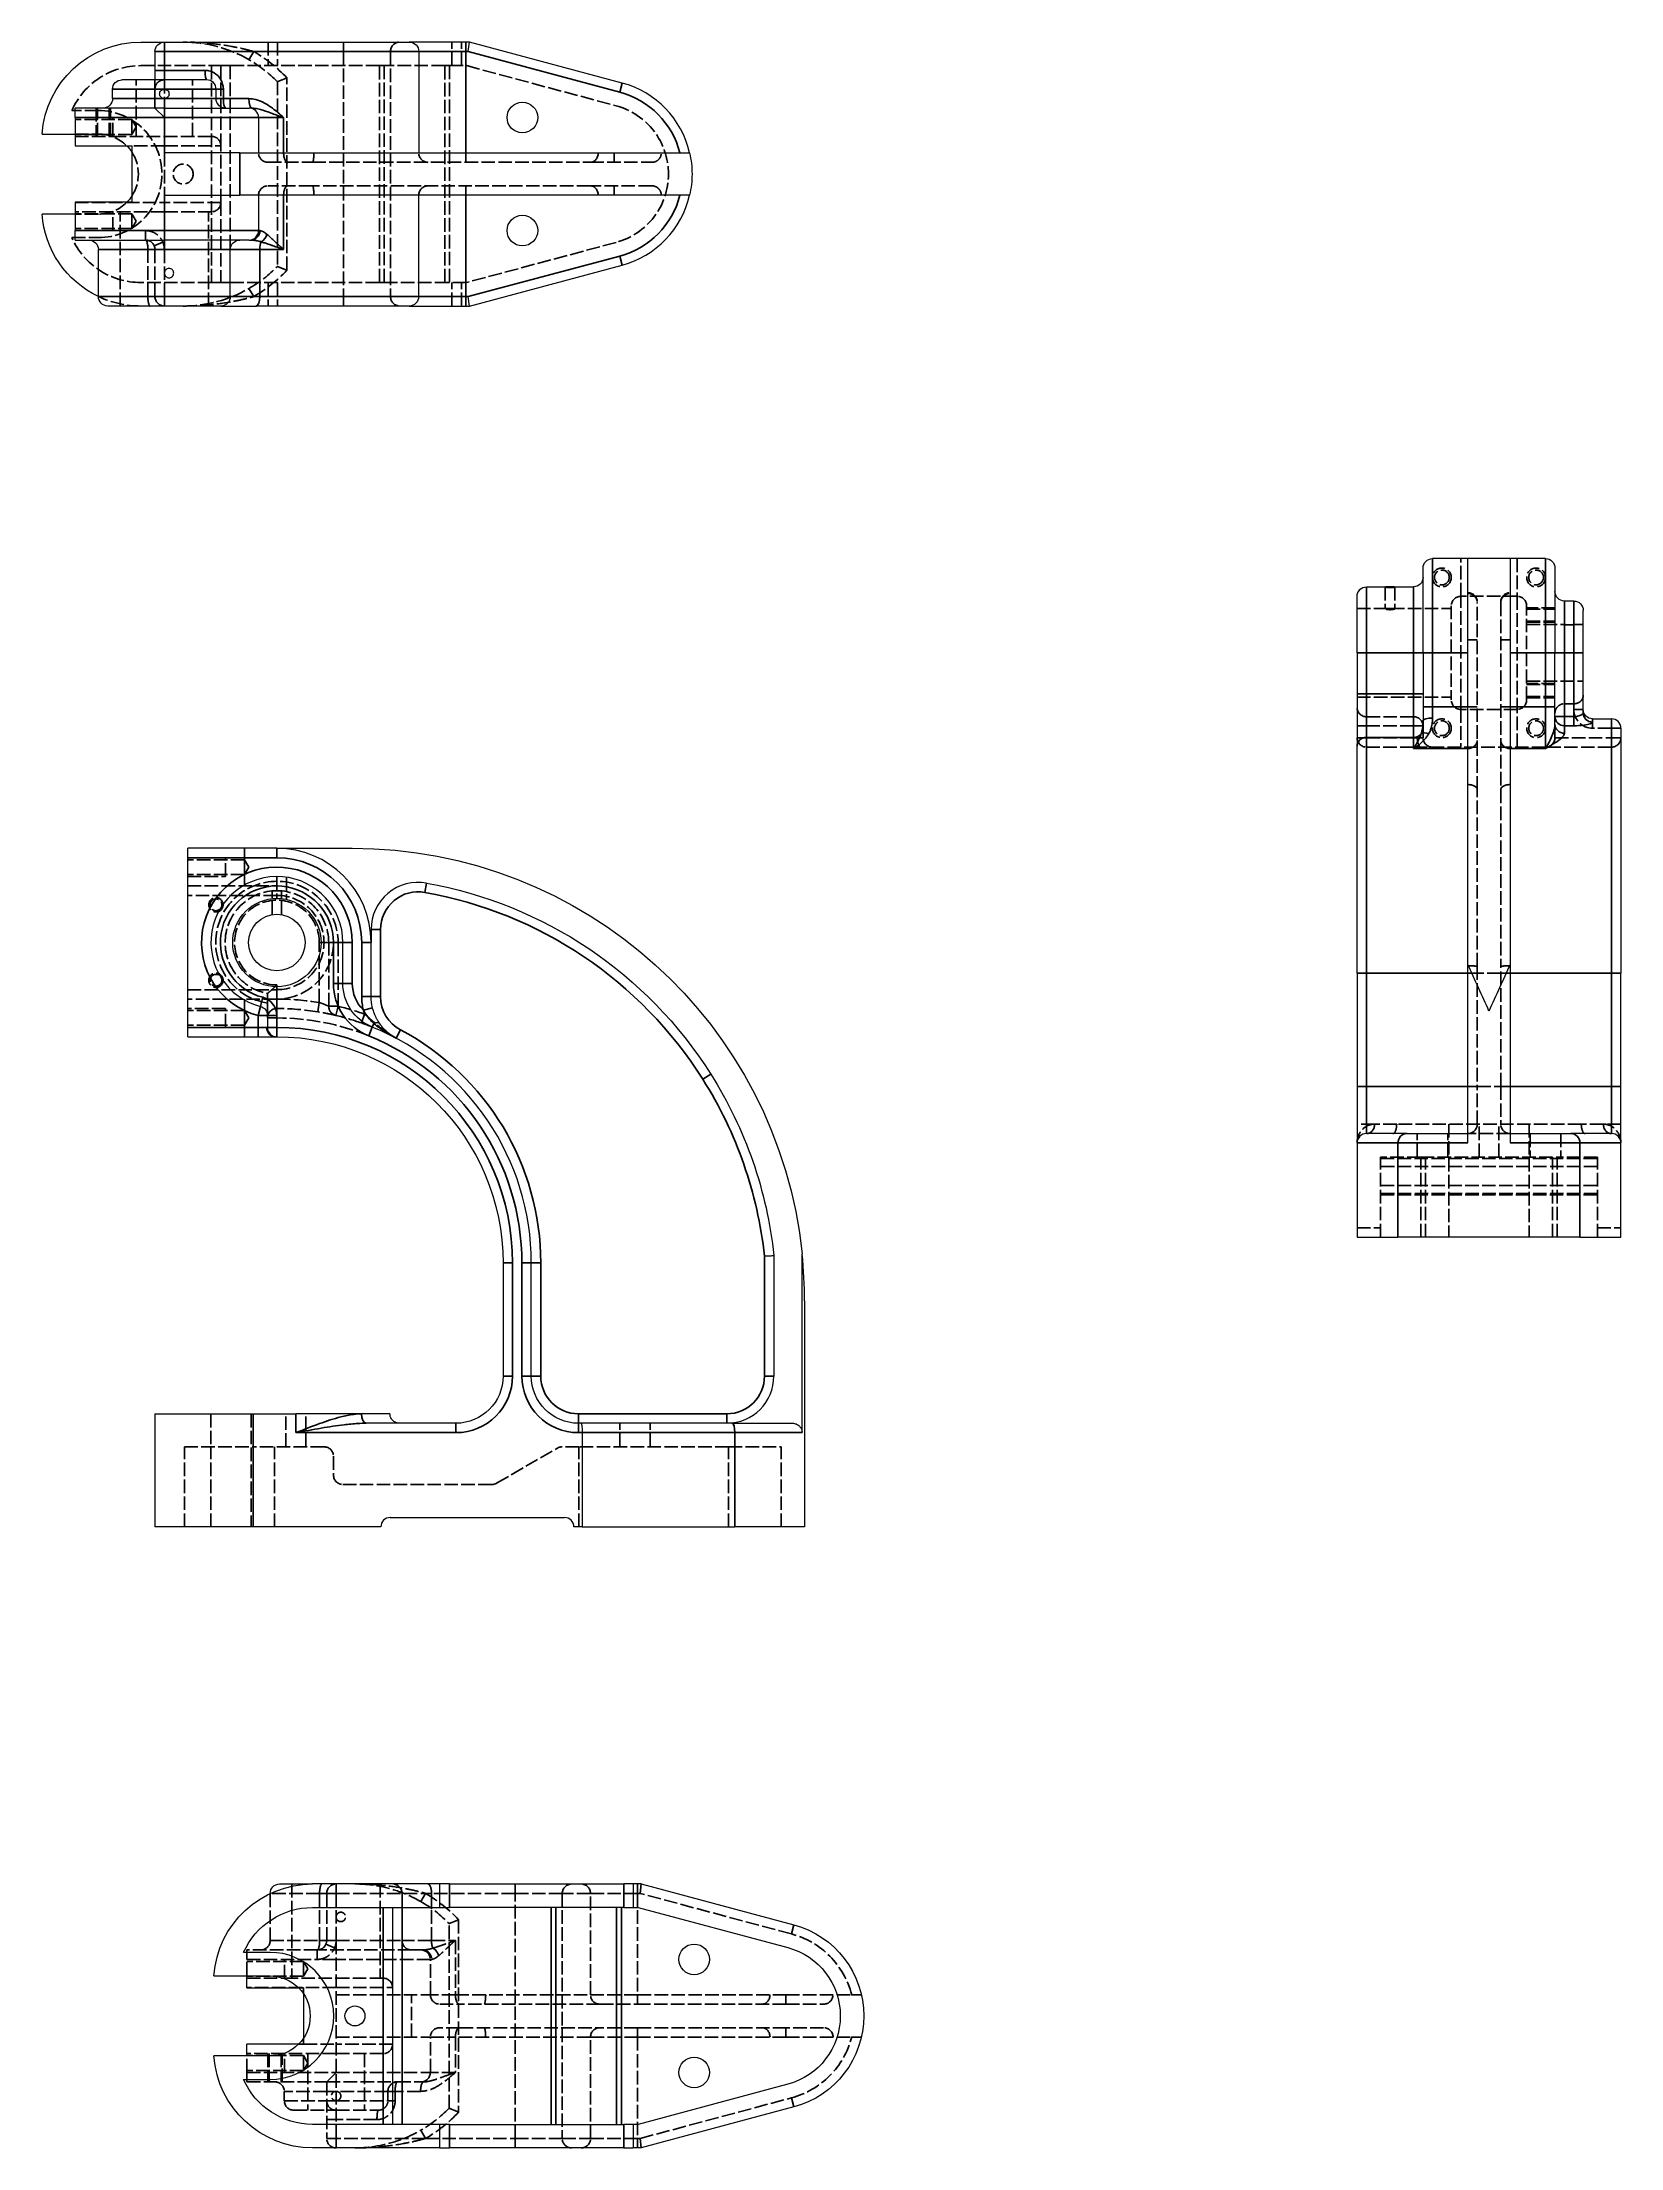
# Model space of a CAD drawing. Header units: millimetres. Extents: x 265 to 797, y 142 to 851.
import ezdxf

# ---------------------------------------------------------------- set-up
doc = ezdxf.new("R2010")
doc.units = ezdxf.units.MM
doc.linetypes.add('Dashed', pattern=[5.7, 4.56, -1.14])
doc.layers.add('Hidden (ANSI)', color=7, linetype='Dashed')
doc.layers.add('Visible Narrow (ANSI)', color=7, linetype='Continuous')
doc.layers.add('Hidden Narrow (ANSI)', color=7, linetype='Dashed', lineweight=25)
doc.layers.add('Visible (ANSI)', color=7, linetype='Continuous', lineweight=5)

msp = doc.modelspace()

# ---------------------------------------------------------------- linework, layer by layer
at = {"layer": 'Hidden (ANSI)'}
for p, q in [((341.15, 850.97), (341.15, 843.04)), ((382.34, 847.79), (382.34, 765.24)), ((406.22, 843.04), (406.22, 850.97)), ((296.6, 819.22), (296.6, 838.27)), ((298.19, 843.04), (322.01, 843.04)), ((302.96, 838.27), (302.96, 835.09)), ((315.68, 819.22), (315.68, 838.27)), ((322.01, 843.04), (325.19, 843.04)), ((328.36, 843.04), (325.19, 843.04)), ((325.19, 843.04), (325.19, 816.04)), ((378.59, 843.04), (328.36, 843.04)), ((344.24, 837.63), (344.24, 775.41)), ((380.18, 843.04), (378.59, 843.04)), ((400.68, 843.04), (380.18, 843.04)), ((400.68, 843.04), (402.26, 843.04)), ((402.26, 843.04), (407.93, 843.04)), ((407.93, 843.04), (458.35, 829.53)), ((302.96, 835.09), (302.96, 831.92)), ((283.91, 827.94), (274.97, 827.94)), ((295.17, 824.88), (276.06, 824.88)), ((283.61, 819.22), (283.61, 828.74)), ((287.57, 819.22), (287.57, 828.74)), ((288.76, 819.22), (288.76, 825.57)), ((295.17, 824.88), (295.17, 819.9)), ((296.66, 822.39), (295.17, 824.88)), ((302.96, 828.74), (306.14, 825.57)), ((276.06, 820.01), (283.91, 820.01)), ((295.17, 819.9), (276.06, 819.9)), ((288.76, 819.22), (306.14, 819.22)), ((296.66, 822.39), (295.17, 819.9)), ((322.01, 819.22), (306.14, 819.22)), ((325.19, 796.99), (325.19, 816.04)), ((341.06, 810.48), (355.99, 810.48)), ((355.99, 810.48), (449.67, 810.48)), ((449.67, 810.48), (470.43, 810.48)), ((355.99, 802.55), (341.06, 802.55)), ((449.67, 802.55), (355.99, 802.55)), ((470.43, 802.55), (449.67, 802.55)), ((325.19, 796.99), (325.19, 769.99)), ((295.17, 793.13), (276.06, 793.13)), ((283.91, 793.02), (276.06, 793.02)), ((295.17, 788.15), (276.06, 788.15)), ((306.14, 793.82), (288.76, 793.82)), ((288.76, 787.47), (288.76, 793.82)), ((291.26, 762.07), (291.26, 793.82)), ((295.17, 793.13), (295.17, 788.15)), ((296.66, 790.64), (295.17, 793.13)), ((296.66, 790.64), (295.17, 788.15)), ((306.14, 793.82), (322.01, 793.82)), ((321.02, 762.07), (321.02, 793.82)), ((274.97, 785.1), (283.91, 785.1)), ((302.96, 781.12), (302.96, 765.24)), ((458.35, 783.5), (407.93, 769.99)), ((322.01, 769.99), (298.19, 769.99)), ((325.19, 769.99), (322.01, 769.99)), ((325.19, 769.99), (328.36, 769.99)), ((328.36, 769.99), (378.59, 769.99)), ((341.15, 769.99), (341.15, 762.07)), ((378.59, 769.99), (380.18, 769.99)), ((380.18, 769.99), (400.68, 769.99)), ((402.26, 769.99), (400.68, 769.99)), ((407.93, 769.99), (402.26, 769.99)), ((406.22, 762.07), (406.22, 769.99)), ((742.99, 664.3), (742.99, 677)), ((762.02, 677), (762.02, 664.3)), ((717.56, 667.42), (717.56, 660.04)), ((720.73, 667.42), (720.73, 660.04)), ((708.04, 660.13), (739.79, 660.13)), ((739.79, 661.12), (739.79, 629.37)), ((762.02, 664.3), (742.97, 664.3)), ((748.53, 599.18), (748.53, 662.14)), ((756.46, 662.14), (756.46, 599.18)), ((765.19, 629.37), (765.19, 661.12)), ((765.19, 659.93), (774.72, 659.93)), ((765.19, 655.97), (774.72, 655.97)), ((765.19, 654.79), (777.89, 654.79)), ((781.07, 654.79), (784.24, 654.79)), ((765.19, 635.71), (784.24, 635.71)), ((765.19, 634.53), (774.72, 634.53)), ((708.04, 630.37), (739.79, 630.37)), ((762.02, 626.2), (742.97, 626.2)), ((742.99, 626.2), (742.99, 613.5)), ((762.02, 613.5), (762.02, 626.2)), ((765.19, 630.57), (774.72, 630.57)), ((781.07, 628.09), (777.89, 628.09)), ((730.27, 622.5), (730.27, 620.66)), ((730.27, 620.66), (730.27, 616.67)), ((774.72, 621.16), (774.72, 616.67)), ((771.54, 613.5), (727.09, 613.5)), ((748.53, 539.65), (748.53, 599.18)), ((756.46, 599.18), (756.46, 539.65)), ((333.1, 575.56), (314, 575.56)), ((326.7, 569.89), (326.7, 576.24)), ((333.1, 575.56), (333.1, 579.42)), ((333.1, 575.56), (333.1, 570.58)), ((334.59, 573.07), (333.1, 575.56)), ((333.1, 570.58), (314, 570.58)), ((334.59, 573.07), (333.1, 570.58)), ((333.1, 566.72), (333.1, 570.58)), ((344.07, 569.89), (344.07, 562.55)), ((347.25, 569.66), (347.25, 562.2)), ((314, 566.72), (344.07, 566.72)), ((342.48, 557.07), (342.48, 565.05)), ((345.66, 557.07), (345.66, 565.05)), ((361.52, 526.19), (361.52, 547.67)), ((748.53, 539.65), (748.53, 499.2)), ((756.46, 499.2), (756.46, 539.65)), ((344.07, 528.62), (314, 528.62)), ((326.7, 519.09), (326.7, 525.44)), ((333.1, 528.62), (333.1, 524.76)), ((340.9, 527.29), (340.9, 523.07)), ((333.1, 524.76), (314, 524.76)), ((333.1, 519.78), (314, 519.78)), ((333.1, 524.76), (333.1, 519.78)), ((334.59, 522.27), (333.1, 524.76)), ((334.59, 522.27), (333.1, 519.78)), ((333.1, 519.78), (333.1, 515.92)), ((748.53, 486.5), (748.53, 499.2)), ((756.46, 499.2), (756.46, 486.5)), ((713.97, 486.5), (708.04, 486.5)), ((721.39, 486.5), (713.97, 486.5)), ((783.6, 486.5), (721.39, 486.5)), ((728.29, 475.39), (728.29, 483.32)), ((738.6, 475.39), (738.6, 483.32)), ((739, 486.5), (739, 448.4)), ((759.63, 483.32), (745.36, 483.32)), ((749.13, 475.39), (749.13, 486.5)), ((755.86, 475.39), (755.86, 486.5)), ((765.99, 486.5), (765.99, 448.4)), ((766.39, 483.32), (766.39, 475.39)), ((776.7, 483.32), (776.7, 475.39)), ((791.02, 486.5), (783.6, 486.5)), ((796.94, 486.5), (791.02, 486.5)), ((715.97, 448.4), (715.97, 475.39)), ((729.48, 475.39), (715.97, 475.39)), ((729.48, 475.39), (775.51, 475.39)), ((731.08, 448.4), (731.08, 475.39)), ((773.91, 448.4), (773.91, 475.39)), ((789.02, 475.39), (775.51, 475.39)), ((789.02, 448.4), (789.02, 475.39)), ((715.97, 462.7), (789.02, 462.7)), ((708.04, 451.57), (715.97, 451.57)), ((789.02, 451.57), (796.94, 451.57)), ((335.34, 388.92), (335.34, 350.82)), ((347.06, 377.81), (347.06, 388.92)), ((353.79, 377.81), (353.79, 388.92)), ((459.57, 377.81), (459.57, 385.74)), ((469.88, 377.81), (469.88, 385.74)), ((312.9, 377.81), (336.12, 377.81)), ((312.9, 350.82), (312.9, 377.81)), ((359.95, 377.81), (336.12, 377.81)), ((343.27, 350.82), (343.27, 377.81)), ((418.11, 365.54), (438.61, 377.38)), ((445.86, 377.81), (440.2, 377.81)), ((445.86, 350.82), (445.86, 377.81)), ((496.29, 377.81), (445.86, 377.81)), ((496.29, 377.81), (513.95, 377.81)), ((513.95, 350.82), (513.95, 377.81)), ((363.12, 374.63), (363.12, 368.29)), ((366.3, 365.12), (416.52, 365.12)), ((341.79, 227.34), (341.79, 211.5)), ((349.14, 230.55), (349.14, 198.8)), ((360.84, 227.38), (360.84, 211.5)), ((378.89, 230.55), (378.89, 198.8)), ((386.24, 222.63), (386.24, 227.38)), ((440.22, 227.38), (440.22, 144.83)), ((449.74, 193.24), (449.74, 227.38)), ((466.43, 227.38), (466.85, 230.55)), ((402.12, 154.99), (402.12, 217.21)), ((357.67, 208.33), (333.94, 208.33)), ((333.94, 205.15), (333.94, 208.33)), ((389.42, 208.33), (357.67, 208.33)), ((389.42, 208.33), (393.14, 208.33)), ((333.94, 199.6), (333.94, 205.15)), ((353.04, 204.47), (333.94, 204.47)), ((353.04, 199.49), (333.94, 199.49)), ((346.64, 198.8), (346.64, 205.15)), ((346.64, 198.8), (364.02, 198.8)), ((353.04, 204.47), (353.04, 199.49)), ((354.54, 201.98), (353.04, 204.47)), ((354.54, 201.98), (353.04, 199.49)), ((379.89, 198.8), (364.02, 198.8)), ((395.77, 193.24), (395.77, 205.15)), ((351.37, 195.6), (353.04, 195.6)), ((353.04, 195.6), (353.04, 193.55)), ((364.02, 193.24), (395.77, 193.24)), ((515.6, 193.24), (537.73, 193.24)), ((398.94, 190.06), (405.69, 190.06)), ((452.92, 190.06), (405.69, 190.06)), ((452.92, 190.06), (465.62, 190.06)), ((515.6, 190.06), (465.62, 190.06)), ((515.6, 190.06), (528.3, 190.06)), ((353.04, 178.65), (353.04, 176.58)), ((364.02, 178.96), (395.77, 178.96)), ((395.77, 167.05), (395.77, 178.96)), ((405.69, 182.14), (398.94, 182.14)), ((405.69, 182.14), (452.92, 182.14)), ((449.74, 144.83), (449.74, 178.96)), ((465.62, 182.14), (452.92, 182.14)), ((465.62, 182.14), (515.6, 182.14)), ((528.3, 182.14), (515.6, 182.14)), ((515.6, 178.96), (537.73, 178.96)), ((353.04, 172.72), (333.94, 172.72)), ((333.94, 167.05), (333.94, 172.61)), ((341.49, 173.4), (341.49, 163.88)), ((345.45, 173.4), (345.45, 163.88)), ((364.02, 173.4), (346.64, 173.4)), ((346.64, 167.05), (346.64, 173.4)), ((353.04, 176.58), (351.35, 176.58)), ((353.04, 172.72), (353.04, 167.74)), ((354.54, 170.23), (353.04, 172.72)), ((354.48, 173.4), (354.48, 154.35)), ((364.02, 173.4), (379.89, 173.4)), ((373.55, 173.4), (373.55, 154.35)), ((353.04, 167.74), (333.94, 167.74)), ((333.94, 163.88), (333.94, 167.05)), ((333.94, 163.88), (360.84, 163.88)), ((354.54, 170.23), (353.04, 167.74)), ((364.02, 167.05), (360.84, 163.88)), ((360.84, 163.88), (360.84, 144.83)), ((360.84, 163.88), (384.64, 163.88)), ((384.64, 163.88), (393.52, 163.88)), ((346.57, 160.7), (346.57, 157.53)), ((381.47, 157.53), (381.47, 160.7)), ((349.74, 154.35), (364.02, 154.35)), ((364.02, 154.35), (378.29, 154.35)), ((466.85, 141.65), (466.43, 144.83))]:
    msp.add_line(p, q, dxfattribs=at)
at = {"layer": 'Hidden (ANSI)', "ltscale": 0.00573}
for p, q in [((748.53, 662.14), (748.53, 662.34)), ((756.46, 662.34), (756.46, 662.14))]:
    msp.add_line(p, q, dxfattribs=at)
at = {"layer": 'Hidden (ANSI)'}
for centre, radius in [((312.49, 806.52), 3.37), ((736.62, 670.65), 2.49), ((768.37, 670.65), 2.49), ((736.62, 619.85), 2.49), ((768.37, 619.85), 2.49), ((323.52, 560.37), 1.98), ((323.52, 534.97), 1.98)]:
    msp.add_circle(centre, radius, dxfattribs=at)
for centre, radius, start, end in [((312.49, 806.52), 44.45, 60.07357, 90), ((312.49, 806.52), 44.45, 44.41531, 60.07357), ((283.91, 806.52), 21.42, 270, 90), ((299.79, 781.12), 3.18, 0, 90), ((312.49, 806.52), 44.45, 299.92643, 315.58469), ((312.49, 806.52), 44.45, 270, 299.92643), ((306.14, 765.24), 3.17, 180, 270), ((385.51, 765.24), 3.17, 180, 270), ((742.97, 661.12), 3.17, 90, 180), ((762.02, 661.12), 3.17, 0, 90), ((344.07, 547.67), 17.45, 90, 259.51661), ((344.07, 547.67), 17.45, 0, 90), ((344.07, 439.72), 85.72, 80.75993, 90), ((364.7, 526.19), 3.17, 180, 256.58515), ((344.07, 439.72), 85.72, 70.61499, 76.58515), ((366.3, 368.29), 3.17, 180, 270), ((416.52, 368.29), 3.17, 270, 300), ((383.07, 227.38), 3.18, 0, 90), ((446.57, 227.38), 3.17, 0, 90), ((357.67, 211.5), 3.17, 270, 336.93608), ((357.67, 211.5), 3.17, 336.93608, 0), ((389.42, 211.5), 3.18, 180, 270), ((398.94, 193.24), 3.17, 180, 270), ((528.3, 193.24), 3.17, 270, 0), ((398.94, 178.96), 3.18, 90, 180), ((528.3, 178.96), 3.18, 0, 90), ((364.02, 157.53), 3.17, 180, 270), ((446.57, 144.83), 3.18, 270, 0)]:
    msp.add_arc(centre, radius, start, end, dxfattribs=at)
at = {"layer": 'Hidden (ANSI)', "extrusion": (0, 0, -1)}
for centre, radius, start, end in [((-385.51, 847.79), 3.17, 0, 90), ((-298.19, 817.64), 25.4, 23.90679, 90), ((-452.19, 806.52), 23.83, 105, 255), ((-283.91, 806.52), 13.49, 90, 135.09913), ((-322.01, 816.04), 3.17, 90, 180), ((-283.91, 806.52), 13.49, 146.49964, 213.50036), ((-341.06, 813.65), 3.17, 270, 0), ((-395.04, 813.65), 3.18, 270, 0), ((-341.06, 799.38), 3.17, 0, 90), ((-395.04, 799.38), 3.18, 0, 90), ((-283.91, 806.52), 13.49, 224.74881, 270), ((-322.01, 796.99), 3.17, 180, 270), ((-298.19, 795.39), 25.4, 270, 336.09321), ((-298.19, 795.39), 33.32, 270, 295.36312), ((-745.36, 662.34), 3.17, 90, 180), ((-759.63, 662.34), 3.17, 0, 90), ((-742.97, 629.37), 3.18, 270, 0), ((-762.02, 629.37), 3.17, 180, 270), ((-733.44, 616.67), 3.17, 270, 0), ((-771.54, 616.67), 3.17, 180, 270), ((-344.07, 547.67), 19.05, 180, 270), ((-344.07, 522.27), 3.17, 0, 90), ((-745.36, 486.5), 3.17, 180, 270), ((-759.63, 486.5), 3.18, 270, 0), ((-359.95, 374.63), 3.17, 90, 180), ((-440.2, 374.63), 3.17, 60, 90), ((-364.02, 227.38), 3.17, 0, 90), ((-443.39, 227.38), 3.17, 0, 90), ((-370.37, 186.1), 44.45, 119.92643, 135.58469), ((-338.62, 211.5), 3.17, 180, 270), ((-392.59, 205.15), 3.18, 90, 180), ((-379.89, 195.63), 3.17, 90, 180), ((-452.92, 193.24), 3.18, 270, 360), ((-452.92, 178.96), 3.18, 0, 90), ((-379.89, 176.58), 3.17, 180, 270), ((-343.39, 160.7), 3.17, 90, 180), ((-384.64, 160.7), 3.17, 0, 90), ((-392.59, 167.05), 3.17, 180, 270), ((-349.74, 157.53), 3.17, 270, 0), ((-370.37, 186.1), 44.45, 224.41531, 240.07357), ((-364.02, 144.83), 3.17, 270, 0), ((-443.39, 144.83), 3.18, 270, 360)]:
    msp.add_arc(centre, radius, start, end, dxfattribs=at)
at = {"layer": 'Hidden (ANSI)'}
for points, knots in [([(306.14, 838.27), (306.13, 838.27), (306.13, 838.27), (306.07, 838.27), (306.01, 838.26), (305.86, 838.26), (305.77, 838.25), (305.37, 838.19), (305.05, 838.09), (304.44, 837.8), (304.14, 837.59), (303.67, 837.11), (303.48, 836.86), (303.19, 836.31), (303.09, 836.03), (302.98, 835.51), (302.96, 835.3), (302.96, 835.09)], [-0.5894239, -0.5894239, -0.5894239, -0.5894239, -0.5875107, -0.5875107, -0.563369, -0.563369, -0.5258142, -0.5258142, -0.3951937, -0.3951937, -0.2627816, -0.2627816, -0.1587218, -0.1587218, -0.0637775, -0.0637775, 0, 0, 0, 0]), ([(347.41, 838.9), (347.41, 838.89), (347.41, 838.89), (347.17, 838.8), (346.93, 838.7), (346.46, 838.52), (346.24, 838.43), (345.65, 838.2), (345.32, 838.06), (344.79, 837.85), (344.58, 837.77), (344.31, 837.65), (344.27, 837.64), (344.24, 837.63)], [-0.518613, -0.518613, -0.518613, -0.518613, -0.5177572, -0.5177572, -0.4409608, -0.4409608, -0.3645804, -0.3645804, -0.2352199, -0.2352199, -0.115353, -0.115353, 0, 0, 0, 0]), ([(302.96, 828.74), (302.96, 828.78), (302.96, 828.83), (302.96, 829.14), (302.96, 829.4), (302.96, 829.95), (302.96, 830.35), (302.96, 831.07), (302.96, 831.53), (302.96, 831.92)], [0.4727132, 0.4727132, 0.4727132, 0.4727132, 0.5922503, 0.5922503, 0.7112389, 0.7112389, 0.8292214, 0.8292214, 0.9462005, 0.9462005, 0.9462005, 0.9462005]), ([(470.43, 810.48), (470.43, 810.48), (470.43, 810.48), (470.65, 810.48), (470.86, 810.5), (471.27, 810.59), (471.48, 810.65), (472.05, 810.9), (472.4, 811.13), (472.98, 811.72), (473.21, 812.07), (473.52, 812.83), (473.6, 813.24), (473.6, 813.65)], [-0.0008147, -0.0008147, -0.0008147, -0.0008147, 0, 0, 0.0637937, 0.0637937, 0.1275799, 0.1275799, 0.2517273, 0.2517273, 0.3756908, 0.3756908, 0.4995618, 0.4995618, 0.4995618, 0.4995618]), ([(470.43, 802.55), (470.43, 802.55), (470.43, 802.55), (470.65, 802.55), (470.86, 802.53), (471.27, 802.45), (471.48, 802.38), (472.05, 802.14), (472.4, 801.9), (472.98, 801.31), (473.21, 800.97), (473.52, 800.2), (473.6, 799.79), (473.6, 799.38)], [-0.5003496, -0.5003496, -0.5003496, -0.5003496, -0.499535, -0.499535, -0.4357447, -0.4357447, -0.3719619, -0.3719619, -0.2478212, -0.2478212, -0.1238643, -0.1238643, 0, 0, 0, 0]), ([(347.41, 774.14), (347.41, 774.14), (347.41, 774.14), (347.17, 774.23), (346.93, 774.33), (346.46, 774.51), (346.24, 774.6), (345.65, 774.83), (345.32, 774.97), (344.79, 775.18), (344.58, 775.27), (344.31, 775.38), (344.27, 775.4), (344.24, 775.41)], [-0.0008579, -0.0008579, -0.0008579, -0.0008579, 0, 0, 0.0769876, 0.0769876, 0.1535582, 0.1535582, 0.2832408, 0.2832408, 0.4034061, 0.4034061, 0.5190462, 0.5190462, 0.5190462, 0.5190462]), ([(719.14, 660.13), (718.94, 660.13), (718.73, 660.13), (718.34, 660.13), (718.16, 660.13), (717.88, 660.12), (717.76, 660.11), (717.6, 660.08), (717.56, 660.06), (717.56, 660.02), (717.6, 659.99), (717.76, 659.94), (717.88, 659.91), (718.16, 659.85), (718.34, 659.83), (718.73, 659.79), (718.94, 659.79), (719.34, 659.79), (719.56, 659.79), (719.95, 659.83), (720.12, 659.85), (720.41, 659.91), (720.53, 659.94), (720.69, 659.99), (720.73, 660.02), (720.73, 660.06), (720.69, 660.08), (720.53, 660.11), (720.41, 660.12), (720.12, 660.13), (719.95, 660.13), (719.56, 660.13), (719.34, 660.13), (719.14, 660.13)], [0, 0, 0, 0, 0.0598036, 0.0598036, 0.1196071, 0.1196071, 0.1795496, 0.1795496, 0.239492, 0.239492, 0.2999753, 0.2999753, 0.3604586, 0.3604586, 0.4203195, 0.4203195, 0.4801803, 0.4801803, 0.5400412, 0.5400412, 0.5999021, 0.5999021, 0.6603854, 0.6603854, 0.7208687, 0.7208687, 0.7808111, 0.7808111, 0.8407536, 0.8407536, 0.9005571, 0.9005571, 0.9603607, 0.9603607, 0.9603607, 0.9603607]), ([(777.89, 654.79), (777.91, 654.78), (777.93, 654.78), (778.1, 654.76), (778.22, 654.74), (778.5, 654.7), (778.68, 654.69), (779.07, 654.66), (779.28, 654.65), (779.48, 654.65)], [0.719028, 0.719028, 0.719028, 0.719028, 0.7789462, 0.7789462, 0.8388645, 0.8388645, 0.8987843, 0.8987843, 0.9587041, 0.9587041, 0.9587041, 0.9587041]), ([(779.48, 654.65), (779.68, 654.65), (779.89, 654.66), (780.28, 654.69), (780.46, 654.7), (780.74, 654.74), (780.87, 654.76), (781.03, 654.78), (781.05, 654.78), (781.07, 654.79)], [0, 0, 0, 0, 0.0599198, 0.0599198, 0.1198396, 0.1198396, 0.1797578, 0.1797578, 0.239676, 0.239676, 0.239676, 0.239676]), ([(774.72, 624.87), (774.72, 625.27), (774.81, 625.74), (775.11, 626.47), (775.38, 626.87), (775.93, 627.43), (776.32, 627.7), (777.04, 628), (777.5, 628.09), (777.89, 628.09)], [0.4727132, 0.4727132, 0.4727132, 0.4727132, 0.5922503, 0.5922503, 0.7112389, 0.7112389, 0.8292214, 0.8292214, 0.9462005, 0.9462005, 0.9462005, 0.9462005]), ([(784.24, 630.97), (784.24, 630.97), (784.24, 630.97), (784.24, 630.9), (784.24, 630.85), (784.23, 630.7), (784.22, 630.61), (784.17, 630.22), (784.07, 629.93), (783.77, 629.36), (783.57, 629.1), (783.09, 628.69), (782.84, 628.53), (782.29, 628.28), (782, 628.19), (781.49, 628.11), (781.28, 628.09), (781.07, 628.09)], [-0.5894239, -0.5894239, -0.5894239, -0.5894239, -0.5875107, -0.5875107, -0.563369, -0.563369, -0.5258142, -0.5258142, -0.3951937, -0.3951937, -0.2627816, -0.2627816, -0.1587218, -0.1587218, -0.0637775, -0.0637775, 0, 0, 0, 0]), ([(748.53, 539.65), (748.53, 539.65), (748.53, 539.65), (748.53, 539.66), (748.51, 539.67), (748.42, 539.69), (748.36, 539.7), (748.11, 539.73), (747.88, 539.75), (747.29, 539.78), (746.94, 539.79), (746.18, 539.81), (745.77, 539.82), (745.36, 539.82)], [-0.5003496, -0.5003496, -0.5003496, -0.5003496, -0.499535, -0.499535, -0.4357447, -0.4357447, -0.3719619, -0.3719619, -0.2478212, -0.2478212, -0.1238643, -0.1238643, 0, 0, 0, 0]), ([(756.46, 539.65), (756.46, 539.65), (756.46, 539.65), (756.46, 539.66), (756.48, 539.67), (756.56, 539.69), (756.63, 539.7), (756.87, 539.73), (757.11, 539.75), (757.7, 539.78), (758.04, 539.79), (758.81, 539.81), (759.22, 539.82), (759.63, 539.82)], [-0.0008147, -0.0008147, -0.0008147, -0.0008147, 0, 0, 0.0637937, 0.0637937, 0.1275799, 0.1275799, 0.2517273, 0.2517273, 0.3756908, 0.3756908, 0.4995618, 0.4995618, 0.4995618, 0.4995618]), ([(344.07, 533.39), (344.07, 533.39), (344.06, 533.38), (344, 533.32), (343.94, 533.26), (343.8, 533.12), (343.71, 533.03), (343.3, 532.64), (342.99, 532.34), (342.37, 531.78), (342.08, 531.52), (341.6, 531.11), (341.41, 530.95), (341.13, 530.7), (341.02, 530.61), (340.92, 530.53), (340.91, 530.52), (340.9, 530.51)], [-0.5894239, -0.5894239, -0.5894239, -0.5894239, -0.5875107, -0.5875107, -0.563369, -0.563369, -0.5258142, -0.5258142, -0.3951937, -0.3951937, -0.2627816, -0.2627816, -0.1587218, -0.1587218, -0.0637775, -0.0637775, 0, 0, 0, 0]), ([(340.9, 527.29), (340.9, 527.69), (340.9, 528.16), (340.9, 528.89), (340.9, 529.29), (340.9, 529.85), (340.9, 530.11), (340.9, 530.42), (340.9, 530.47), (340.9, 530.51)], [0.4727132, 0.4727132, 0.4727132, 0.4727132, 0.5922503, 0.5922503, 0.7112389, 0.7112389, 0.8292214, 0.8292214, 0.9462005, 0.9462005, 0.9462005, 0.9462005]), ([(363.96, 523.1), (363.83, 523.14), (363.63, 523.18), (362.48, 523.45), (361.71, 523.61), (360.26, 523.9), (359.65, 524.02), (358.63, 524.2), (358.23, 524.27), (357.84, 524.33)], [0, 0, 0, 0, 0.355786, 0.355786, 0.676494, 0.676494, 0.876937, 0.876937, 1.002214, 1.002214, 1.002214, 1.002214]), ([(376.22, 519.19), (375.57, 519.45), (374.9, 519.71), (373.66, 520.18), (373.09, 520.38), (372.53, 520.58)], [-0.4163918, -0.4163918, -0.4163918, -0.4163918, -0.1866058, -0.1866058, 0, 0, 0, 0]), ([(720.11, 483.32), (720.12, 483.32), (720.12, 483.32), (720.21, 483.32), (720.31, 483.35), (720.49, 483.46), (720.58, 483.54), (720.81, 483.82), (720.95, 484.07), (721.16, 484.67), (721.25, 485.01), (721.36, 485.74), (721.39, 486.11), (721.39, 486.5)], [-0.0008579, -0.0008579, -0.0008579, -0.0008579, 0, 0, 0.0769876, 0.0769876, 0.1535582, 0.1535582, 0.2832408, 0.2832408, 0.4034061, 0.4034061, 0.5190462, 0.5190462, 0.5190462, 0.5190462]), ([(784.87, 483.32), (784.87, 483.32), (784.87, 483.32), (784.78, 483.32), (784.68, 483.35), (784.5, 483.46), (784.41, 483.54), (784.18, 483.82), (784.04, 484.07), (783.83, 484.67), (783.74, 485.01), (783.63, 485.74), (783.6, 486.11), (783.6, 486.5)], [-0.518613, -0.518613, -0.518613, -0.518613, -0.5177572, -0.5177572, -0.4409608, -0.4409608, -0.3645804, -0.3645804, -0.2352199, -0.2352199, -0.115353, -0.115353, 0, 0, 0, 0]), ([(392.54, 224.63), (391.67, 225.12), (390.79, 225.59), (388.47, 226.73), (387, 227.35), (383.19, 228.74), (380.79, 229.38), (375.71, 230.31), (373.03, 230.55), (370.37, 230.55)], [0, 0, 0, 0, 0.321579, 0.321579, 0.836105, 0.836105, 1.659347, 1.659347, 2.572631, 2.572631, 2.572631, 2.572631]), ([(364.02, 219.45), (364.02, 219.65), (364.06, 219.86), (364.22, 220.26), (364.34, 220.43), (364.62, 220.72), (364.8, 220.84), (365.19, 221), (365.4, 221.04), (365.8, 221.04), (366.02, 221), (366.41, 220.84), (366.59, 220.71), (366.87, 220.43), (366.99, 220.25), (367.15, 219.86), (367.19, 219.65), (367.19, 219.25), (367.15, 219.04), (366.99, 218.65), (366.87, 218.47), (366.59, 218.19), (366.41, 218.07), (366.02, 217.91), (365.8, 217.87), (365.4, 217.87), (365.19, 217.9), (364.8, 218.07), (364.62, 218.19), (364.34, 218.47), (364.22, 218.65), (364.06, 219.04), (364.02, 219.25), (364.02, 219.45)], [0, 0, 0, 0, 0.0598036, 0.0598036, 0.1196071, 0.1196071, 0.1795496, 0.1795496, 0.239492, 0.239492, 0.2999753, 0.2999753, 0.3604586, 0.3604586, 0.4203195, 0.4203195, 0.4801803, 0.4801803, 0.5400412, 0.5400412, 0.5999021, 0.5999021, 0.6603854, 0.6603854, 0.7208687, 0.7208687, 0.7808111, 0.7808111, 0.8407536, 0.8407536, 0.9005571, 0.9005571, 0.9603607, 0.9603607, 0.9603607, 0.9603607]), ([(405.29, 218.48), (405.29, 218.48), (405.28, 218.48), (405.04, 218.38), (404.81, 218.29), (404.34, 218.11), (404.11, 218.02), (403.53, 217.78), (403.2, 217.65), (402.66, 217.43), (402.46, 217.35), (402.19, 217.24), (402.14, 217.22), (402.12, 217.21)], [-0.0008579, -0.0008579, -0.0008579, -0.0008579, 0, 0, 0.0769876, 0.0769876, 0.1535582, 0.1535582, 0.2832408, 0.2832408, 0.4034061, 0.4034061, 0.5190462, 0.5190462, 0.5190462, 0.5190462]), ([(537.73, 193.24), (538.14, 193.24), (538.62, 193.24), (539.37, 193.24), (539.77, 193.24), (540.34, 193.24), (540.61, 193.24), (540.91, 193.24), (540.97, 193.24), (541, 193.24)], [1.4348257, 1.4348257, 1.4348257, 1.4348257, 1.5572655, 1.5572655, 1.6774774, 1.6774774, 1.7955495, 1.7955495, 1.9120596, 1.9120596, 1.9120596, 1.9120596]), ([(541, 178.96), (540.97, 178.96), (540.91, 178.96), (540.61, 178.96), (540.34, 178.96), (539.77, 178.96), (539.37, 178.96), (538.62, 178.96), (538.14, 178.96), (537.73, 178.96)], [0, 0, 0, 0, 0.1165101, 0.1165101, 0.2345822, 0.2345822, 0.3547941, 0.3547941, 0.4772339, 0.4772339, 0.4772339, 0.4772339]), ([(365.6, 159.11), (365.6, 158.92), (365.56, 158.7), (365.4, 158.31), (365.28, 158.13), (365, 157.85), (364.82, 157.73), (364.43, 157.57), (364.21, 157.53), (363.82, 157.53), (363.6, 157.57), (363.21, 157.73), (363.03, 157.85), (362.75, 158.13), (362.63, 158.31), (362.47, 158.7), (362.43, 158.92), (362.43, 159.31), (362.47, 159.53), (362.63, 159.92), (362.75, 160.1), (363.03, 160.38), (363.21, 160.5), (363.6, 160.66), (363.82, 160.7), (364.21, 160.7), (364.43, 160.66), (364.82, 160.5), (365, 160.38), (365.28, 160.1), (365.4, 159.92), (365.56, 159.53), (365.6, 159.31), (365.6, 159.11)], [0, 0, 0, 0, 0.0599198, 0.0599198, 0.1198396, 0.1198396, 0.1797578, 0.1797578, 0.239676, 0.239676, 0.2995942, 0.2995942, 0.3595124, 0.3595124, 0.4194322, 0.4194322, 0.479352, 0.479352, 0.5392718, 0.5392718, 0.5991916, 0.5991916, 0.6591098, 0.6591098, 0.719028, 0.719028, 0.7789462, 0.7789462, 0.8388645, 0.8388645, 0.8987843, 0.8987843, 0.9587041, 0.9587041, 0.9587041, 0.9587041]), ([(378.29, 154.35), (378.5, 154.35), (378.7, 154.37), (379.23, 154.48), (379.54, 154.59), (380.3, 155.01), (380.7, 155.39), (381.29, 156.34), (381.47, 156.93), (381.47, 157.53)], [-1.002214, -1.002214, -1.002214, -1.002214, -0.876937, -0.876937, -0.676494, -0.676494, -0.355786, -0.355786, 0, 0, 0, 0]), ([(405.29, 153.72), (405.29, 153.72), (405.28, 153.73), (405.04, 153.82), (404.81, 153.91), (404.34, 154.1), (404.11, 154.19), (403.53, 154.42), (403.2, 154.55), (402.66, 154.77), (402.46, 154.85), (402.19, 154.97), (402.14, 154.98), (402.12, 154.99)], [-0.518613, -0.518613, -0.518613, -0.518613, -0.5177572, -0.5177572, -0.4409608, -0.4409608, -0.3645804, -0.3645804, -0.2352199, -0.2352199, -0.115353, -0.115353, 0, 0, 0, 0]), ([(370.37, 141.65), (373.03, 141.65), (375.71, 141.89), (380.79, 142.82), (383.19, 143.47), (387, 144.85), (388.47, 145.47), (390.79, 146.61), (391.67, 147.08), (392.54, 147.58)], [-0.002825, -0.002825, -0.002825, -0.002825, 0.910459, 0.910459, 1.733701, 1.733701, 2.248227, 2.248227, 2.569806, 2.569806, 2.569806, 2.569806])]:
    msp.add_open_spline(points, degree=3, knots=knots, dxfattribs=at)
at = {"layer": 'Hidden Narrow (ANSI)'}
for p, q in [((336.25, 847.79), (334.66, 845.04)), ((344.32, 850.97), (344.32, 843.04)), ((366.46, 847.79), (366.46, 850.97)), ((366.46, 847.79), (366.46, 765.24)), ((403.05, 843.04), (403.05, 850.97)), ((306.14, 838.27), (306.14, 828.74)), ((322.01, 769.99), (322.01, 843.04)), ((328.36, 843.04), (328.36, 781.12)), ((347.41, 774.14), (347.41, 838.9)), ((378.59, 769.99), (378.59, 843.04)), ((380.18, 843.04), (380.18, 769.99)), ((400.68, 769.99), (400.68, 843.04)), ((402.26, 843.04), (402.26, 769.99)), ((283.18, 828.74), (283.18, 819.22)), ((288, 819.22), (288, 828.74)), ((276.06, 819.22), (288.76, 819.22)), ((306.14, 816.04), (295.17, 816.04)), ((306.14, 816.04), (325.19, 816.04)), ((306.14, 813.65), (306.14, 799.38)), ((407.74, 810.48), (407.74, 813.65)), ((457.73, 813.65), (457.73, 810.48)), ((407.74, 799.38), (407.74, 802.55)), ((457.73, 802.55), (457.73, 799.38)), ((276.06, 796.99), (306.14, 796.99)), ((325.19, 796.99), (306.14, 796.99)), ((288.76, 793.82), (276.06, 793.82)), ((299.79, 787.47), (299.79, 784.29)), ((300.58, 765.24), (300.58, 781.12)), ((305.63, 783.6), (302.71, 782.36)), ((306.14, 784.29), (306.14, 781.12)), ((306.14, 781.12), (306.14, 765.24)), ((334.66, 767.99), (336.25, 765.24)), ((344.32, 769.99), (344.32, 762.07)), ((403.05, 762.07), (403.05, 769.99)), ((306.14, 762.07), (306.14, 765.24)), ((366.46, 762.07), (366.46, 765.24)), ((742.97, 626.2), (742.97, 664.3)), ((762.02, 664.3), (762.02, 626.2)), ((774.72, 660.36), (765.19, 660.36)), ((765.19, 655.54), (774.72, 655.54)), ((745.36, 649.64), (748.53, 649.64)), ((756.46, 649.64), (759.63, 649.64)), ((774.72, 634.96), (765.19, 634.96)), ((745.36, 627.05), (748.53, 627.05)), ((756.46, 627.05), (759.63, 627.05)), ((765.19, 630.14), (774.72, 630.14)), ((781.07, 626.2), (784.24, 626.2)), ((711.22, 620.66), (708.04, 620.66)), ((711.22, 623.73), (727.09, 623.73)), ((727.09, 620.66), (711.22, 620.66)), ((730.27, 620.66), (727.09, 620.66)), ((787.42, 619.85), (787.42, 621.91)), ((793.77, 619.85), (787.42, 619.85)), ((793.77, 619.85), (796.94, 619.85)), ((711.22, 616.67), (708.04, 616.67)), ((711.22, 616.67), (727.09, 616.67)), ((727.09, 613.5), (711.22, 613.5)), ((727.09, 616.67), (728.34, 616.67)), ((728.34, 616.67), (730.27, 616.67)), ((793.77, 613.5), (771.54, 613.5)), ((774.72, 616.67), (793.77, 616.67)), ((796.94, 616.67), (793.77, 616.67)), ((314, 569.89), (326.7, 569.89)), ((344.07, 563.54), (314, 563.54)), ((361.52, 547.67), (358.35, 547.67)), ((358.35, 527.46), (358.35, 547.67)), ((361.52, 547.67), (363.12, 547.67)), ((364.7, 547.67), (364.7, 526.19)), ((344.07, 533.39), (344.07, 531.79)), ((745.36, 537.3), (748.53, 537.3)), ((756.46, 537.3), (748.53, 537.3)), ((756.46, 537.3), (759.63, 537.3)), ((314, 531.79), (344.07, 531.79)), ((326.7, 525.44), (314, 525.44)), ((344.07, 531.79), (344.07, 528.62)), ((344.07, 528.62), (344.07, 525.44)), ((344.07, 523.07), (344.07, 525.44)), ((357.84, 524.33), (358.35, 527.46)), ((364.7, 526.19), (361.52, 526.19)), ((364.7, 526.19), (363.96, 523.1)), ((340.9, 522.27), (344.07, 522.27)), ((372.53, 520.58), (373.58, 523.58)), ((745.36, 499.2), (748.53, 499.2)), ((748.53, 499.2), (756.46, 499.2)), ((756.46, 499.2), (759.63, 499.2)), ((729.48, 448.4), (729.48, 475.39)), ((775.51, 448.4), (775.51, 475.39)), ((715.97, 474.96), (789.02, 474.96)), ((789.02, 472.21), (715.97, 472.21)), ((715.97, 465.87), (789.02, 465.87)), ((789.02, 463.12), (715.97, 463.12)), ((321.85, 388.92), (321.85, 377.81)), ((321.85, 350.82), (321.85, 377.81)), ((496.29, 350.82), (496.29, 377.81)), ((358.46, 227.38), (341.87, 227.38)), ((358.46, 227.38), (360.84, 227.38)), ((358.46, 227.38), (358.46, 211.5)), ((364.02, 227.38), (360.84, 227.38)), ((364.02, 227.38), (364.02, 230.55)), ((364.02, 227.38), (394.12, 227.38)), ((364.02, 211.5), (364.02, 227.38)), ((394.12, 227.38), (392.54, 224.63)), ((424.34, 227.38), (394.12, 227.38)), ((396.16, 227.38), (396.16, 211.5)), ((424.34, 227.38), (424.34, 230.55)), ((424.34, 227.38), (440.22, 227.38)), ((424.34, 144.83), (424.34, 227.38)), ((449.74, 227.38), (440.22, 227.38)), ((449.74, 227.38), (465.62, 227.38)), ((465.62, 230.55), (465.62, 227.38)), ((466.43, 227.38), (465.62, 227.38)), ((465.62, 227.38), (465.62, 193.24)), ((517.46, 213.7), (466.43, 227.38)), ((405.29, 218.48), (405.29, 153.72)), ((518.28, 216.77), (517.46, 213.7)), ((341.79, 211.5), (358.46, 211.5)), ((357.67, 208.33), (357.67, 205.15)), ((360.84, 211.5), (358.46, 211.5)), ((360.59, 210.26), (363.51, 209.01)), ((360.84, 211.5), (364.02, 211.5)), ((364.02, 167.05), (364.02, 211.5)), ((364.02, 211.5), (386.24, 211.5)), ((396.16, 211.5), (386.24, 211.5)), ((396.16, 211.5), (404.2, 211.5)), ((404.2, 211.5), (404.2, 193.24)), ((333.94, 205.15), (357.67, 205.15)), ((333.94, 198.8), (346.64, 198.8)), ((364.02, 205.15), (357.67, 205.15)), ((395.77, 205.15), (364.02, 205.15)), ((364.02, 195.63), (333.94, 195.63)), ((364.02, 195.63), (383.07, 195.63)), ((389.42, 178.96), (389.42, 193.24)), ((404.2, 193.24), (395.77, 193.24)), ((404.2, 193.24), (449.74, 193.24)), ((465.62, 193.24), (449.74, 193.24)), ((465.62, 190.06), (465.62, 193.24)), ((465.62, 193.24), (515.6, 193.24)), ((515.6, 193.24), (515.6, 190.06)), ((395.77, 178.96), (404.2, 178.96)), ((449.74, 178.96), (404.2, 178.96)), ((404.2, 178.96), (404.2, 167.05)), ((449.74, 178.96), (465.62, 178.96)), ((465.62, 178.96), (465.62, 182.14)), ((515.6, 178.96), (465.62, 178.96)), ((465.62, 178.96), (465.62, 144.83)), ((515.6, 182.14), (515.6, 178.96)), ((346.64, 173.4), (333.94, 173.4)), ((341.05, 173.4), (341.05, 163.88)), ((345.88, 163.88), (345.88, 173.4)), ((353.04, 176.58), (364.02, 176.58)), ((383.07, 176.58), (364.02, 176.58)), ((333.94, 167.05), (364.02, 167.05)), ((364.02, 167.05), (395.77, 167.05)), ((364.02, 144.83), (364.02, 167.05)), ((404.2, 167.05), (395.77, 167.05)), ((360.84, 160.7), (346.57, 160.7)), ((346.57, 157.53), (360.84, 157.53)), ((364.02, 160.7), (360.84, 160.7)), ((360.84, 157.53), (364.02, 157.53)), ((381.47, 160.7), (364.02, 160.7)), ((364.02, 157.53), (381.47, 157.53)), ((383.9, 160.7), (381.47, 160.7)), ((383.9, 157.53), (381.47, 157.53)), ((383.9, 160.7), (383.9, 157.53)), ((392.47, 160.7), (383.9, 160.7)), ((466.43, 144.83), (517.46, 158.5)), ((517.46, 158.5), (518.28, 155.43)), ((360.84, 151.18), (364.02, 151.18)), ((377.78, 151.18), (364.02, 151.18)), ((364.02, 144.83), (360.84, 144.83)), ((394.12, 144.83), (364.02, 144.83)), ((364.02, 141.65), (364.02, 144.83)), ((392.54, 147.58), (394.12, 144.83)), ((394.12, 144.83), (424.34, 144.83)), ((424.34, 141.65), (424.34, 144.83)), ((440.22, 144.83), (424.34, 144.83)), ((440.22, 144.83), (449.74, 144.83)), ((465.62, 144.83), (449.74, 144.83)), ((465.62, 141.65), (465.62, 144.83)), ((465.62, 144.83), (466.43, 144.83))]:
    msp.add_line(p, q, dxfattribs=at)
at = {"layer": 'Hidden Narrow (ANSI)', "ltscale": 0.013415}
msp.add_line((395.77, 205.15), (396.22, 205.15), dxfattribs=at)
at = {"layer": 'Hidden Narrow (ANSI)'}
for centre, radius in [((736.62, 670.65), 3.17), ((768.37, 670.65), 3.17), ((736.62, 619.85), 3.17), ((768.37, 619.85), 3.17), ((323.52, 560.37), 2.41), ((323.52, 534.97), 2.41)]:
    msp.add_circle(centre, radius, dxfattribs=at)
for centre, radius, start, end in [((312.49, 806.52), 47.63, 42.83343, 60.07357), ((312.49, 806.52), 47.62, 299.92643, 317.16657), ((711.22, 616.67), 3.18, 180, 270), ((793.77, 616.67), 3.17, 270, 0), ((344.07, 547.67), 15.87, 270, 90), ((344.07, 439.72), 82.55, 67.97569, 90), ((510.07, 186.1), 28.58, 14.46436, 75), ((357.67, 211.5), 6.35, 336.93608, 0), ((510.07, 186.1), 28.58, 285, 345.53564)]:
    msp.add_arc(centre, radius, start, end, dxfattribs=at)
at = {"layer": 'Hidden Narrow (ANSI)', "extrusion": (0, 0, -1)}
for centre, radius, start, end in [((-299.79, 781.12), 6.35, 156.93608, 180), ((-787.42, 626.2), 6.35, 270, 0), ((-344.07, 547.67), 20.62, 278.85538, 180), ((-344.07, 547.67), 14.27, 270, 180), ((-344.07, 439.72), 88.9, 90, 99.24007), ((-344.07, 439.72), 88.9, 103.41485, 109.38501), ((-391.7, 529.46), 19.05, 342.00181, 346.19165), ((-370.37, 186.1), 47.62, 119.92643, 137.16657), ((-370.37, 186.1), 47.63, 222.83343, 240.07357)]:
    msp.add_arc(centre, radius, start, end, dxfattribs=at)
for centre, major_axis, ratio, start_param, end_param in [((347.81, 813.65), (0, -3.18), 0.46875, 0, 1.570796), ((449.67, 813.65), (0, -3.18), 0.845587, 4.712389, 6.283185), ((347.81, 799.38), (0, 3.18), 0.46875, 4.712389, 6.283185), ((449.67, 799.38), (0, 3.17), 0.845587, 0, 1.570796), ((299.79, 781.12), (0, 3.18), 0.25, 0, 1.570796), ((745.36, 662.14), (3.18, 0), 0.984568, 4.712389, 6.283185), ((759.63, 662.14), (-3.17, 0), 0.984568, 0, 1.570796), ((711.22, 626.8), (-3.18, 0), 0.968246, 4.712389, 6.283185), ((729.58, 616.67), (0, -3.17), 0.391758, 0, 1.570796), ((711.22, 486.5), (0, -3.18), 0.866667, 4.712389, 6.283185), ((793.77, 486.5), (0, -3.18), 0.866667, 0, 1.570796), ((359.25, 227.38), (0, 3.18), 0.25, 4.712389, 6.283185), ((393.14, 205.15), (0, 3.18), 0.971099, 0, 1.570796), ((413.86, 193.24), (0, -3.18), 0.175, 4.712389, 6.283185), ((413.86, 178.96), (0, 3.17), 0.175, 0, 1.570796), ((384.64, 160.7), (0, 3.17), 0.232, 4.712389, 6.283185)]:
    msp.add_ellipse(centre, major_axis=major_axis, ratio=ratio, start_param=start_param, end_param=end_param, dxfattribs=at)
at = {"layer": 'Hidden Narrow (ANSI)'}
for centre, major_axis, ratio, start_param, end_param in [((355.99, 813.65), (0, -3.17), 0.175, 0, 1.570796), ((355.99, 799.38), (0, 3.18), 0.175, 4.712389, 6.283185), ((301.38, 765.24), (0, -3.18), 0.25, 4.712389, 6.283185), ((727.09, 620.66), (3.18, 0), 0.968246, 0, 1.570796), ((745.36, 615.83), (3.18, 0), 0.883331, 4.712389, 6.283185), ((759.63, 615.83), (-3.18, 0), 0.883331, 0, 1.570796), ((745.36, 599.18), (3.17, 0), 0.533837, 0, 1.570796), ((759.63, 599.18), (-3.18, 0), 0.533837, 4.712389, 6.283185), ((394.97, 227.38), (0, 3.18), 0.375, 4.712389, 6.283185), ((357.67, 211.5), (0, -3.18), 0.25, 0, 1.570796), ((397.35, 211.5), (0, -3.18), 0.375, 4.712389, 5.652994), ((395.95, 206.37), (-1.84, 2.59), 0.764268, 4.216051, 5.272678), ((405.69, 193.24), (0, -3.18), 0.46875, 4.712389, 6.283185), ((507.54, 193.24), (0, -3.17), 0.845587, 0, 1.570796), ((405.69, 178.96), (0, 3.18), 0.46875, 0, 1.570796), ((507.54, 178.96), (0, 3.18), 0.845587, 4.712389, 6.283185), ((393.52, 160.7), (0, 3.18), 0.331914, 0, 1.570796), ((378.29, 151.18), (0, 3.17), 0.160571, 0, 1.570796)]:
    msp.add_ellipse(centre, major_axis=major_axis, ratio=ratio, start_param=start_param, end_param=end_param, dxfattribs=at)
for points, knots in [([(336.25, 847.79), (335.32, 848.06), (334.37, 848.31), (331.88, 848.92), (330.32, 849.25), (326.23, 849.99), (323.66, 850.34), (318.22, 850.84), (315.35, 850.97), (312.49, 850.97)], [-2.569806, -2.569806, -2.569806, -2.569806, -2.248227, -2.248227, -1.733701, -1.733701, -0.910459, -0.910459, 0.002825, 0.002825, 0.002825, 0.002825]), ([(299.79, 787.47), (300.22, 787.47), (300.66, 787.42), (301.48, 787.25), (301.86, 787.13), (302.45, 786.88), (302.68, 786.78), (303.03, 786.58), (303.16, 786.5), (303.55, 786.24), (303.79, 786.05), (304.39, 785.52), (304.72, 785.15), (305.25, 784.38), (305.46, 784), (305.63, 783.6)], [0, 0, 0, 0, 0.1308465, 0.1308465, 0.2487927, 0.2487927, 0.322509, 0.322509, 0.3685817, 0.3685817, 0.4607271, 0.4607271, 0.6081598, 0.6081598, 0.7371634, 0.7371634, 0.7371634, 0.7371634]), ([(312.49, 762.07), (315.35, 762.07), (318.22, 762.19), (323.66, 762.69), (326.23, 763.04), (330.32, 763.78), (331.88, 764.11), (334.37, 764.72), (335.32, 764.97), (336.25, 765.24)], [-2.572631, -2.572631, -2.572631, -2.572631, -1.659347, -1.659347, -0.836105, -0.836105, -0.321579, -0.321579, 0, 0, 0, 0]), ([(358.35, 527.46), (358.55, 527.4), (358.76, 527.33), (359.29, 527.14), (359.6, 527.02), (360.35, 526.72), (360.75, 526.55), (361.35, 526.28), (361.45, 526.23), (361.52, 526.19)], [-1.002214, -1.002214, -1.002214, -1.002214, -0.876937, -0.876937, -0.676494, -0.676494, -0.355786, -0.355786, 0, 0, 0, 0]), ([(373.58, 523.58), (373.93, 523.3), (374.29, 522.99), (375.26, 522.17), (375.88, 521.62), (377.54, 520.17), (378.64, 519.21), (381.2, 517.26), (382.7, 516.27), (384.26, 515.44)], [0, 0, 0, 0, 0.186606, 0.186606, 0.485175, 0.485175, 0.962886, 0.962886, 1.492846, 1.492846, 1.492846, 1.492846]), ([(713.97, 486.5), (713.47, 486.5), (713, 486.43), (711.86, 486.13), (711.25, 485.83), (709.86, 484.85), (709.21, 484.07), (708.28, 482.24), (708.04, 481.19), (708.04, 480.15)], [0, 0, 0, 0, 0.321579, 0.321579, 0.836105, 0.836105, 1.659347, 1.659347, 2.572631, 2.572631, 2.572631, 2.572631]), ([(796.94, 480.15), (796.94, 481.19), (796.7, 482.24), (795.77, 484.07), (795.13, 484.85), (793.74, 485.83), (793.12, 486.13), (791.99, 486.43), (791.52, 486.5), (791.02, 486.5)], [-0.002825, -0.002825, -0.002825, -0.002825, 0.910459, 0.910459, 1.733701, 1.733701, 2.248227, 2.248227, 2.569806, 2.569806, 2.569806, 2.569806]), ([(370.37, 230.55), (373.22, 230.55), (376.1, 230.42), (381.54, 229.92), (384.1, 229.58), (388.19, 228.84), (389.76, 228.51), (392.25, 227.9), (393.2, 227.64), (394.12, 227.38)], [-2.572631, -2.572631, -2.572631, -2.572631, -1.659347, -1.659347, -0.836105, -0.836105, -0.321579, -0.321579, 0, 0, 0, 0]), ([(357.67, 205.15), (358.1, 205.15), (358.54, 205.2), (359.36, 205.37), (359.74, 205.49), (360.33, 205.73), (360.55, 205.84), (360.91, 206.04), (361.04, 206.12), (361.43, 206.38), (361.67, 206.57), (362.27, 207.1), (362.6, 207.47), (363.13, 208.24), (363.34, 208.62), (363.51, 209.01)], [0, 0, 0, 0, 0.1308465, 0.1308465, 0.2487927, 0.2487927, 0.322509, 0.322509, 0.3685817, 0.3685817, 0.4607271, 0.4607271, 0.6081598, 0.6081598, 0.7371634, 0.7371634, 0.7371634, 0.7371634]), ([(393.14, 208.33), (393.49, 208.33), (393.88, 208.35), (394.65, 208.44), (395.03, 208.5), (395.67, 208.65), (395.92, 208.71), (396.33, 208.83), (396.49, 208.88), (396.65, 208.94)], [-0.7024425, -0.7024425, -0.7024425, -0.7024425, -0.4530754, -0.4530754, -0.2282938, -0.2282938, -0.0878053, -0.0878053, 0, 0, 0, 0]), ([(398.56, 206.37), (398.44, 206.26), (398.31, 206.16), (397.99, 205.92), (397.8, 205.79), (397.34, 205.51), (397.08, 205.38), (396.6, 205.2), (396.39, 205.15), (396.22, 205.15)], [0, 0, 0, 0, 0.0878053, 0.0878053, 0.2282938, 0.2282938, 0.4530754, 0.4530754, 0.7024425, 0.7024425, 0.7024425, 0.7024425]), ([(396.65, 208.94), (397.05, 209.05), (397.46, 209.18), (398.26, 209.44), (398.64, 209.57), (399.28, 209.78), (399.53, 209.87), (399.94, 210.01), (400.1, 210.06), (400.57, 210.23), (400.89, 210.34), (401.74, 210.64), (402.26, 210.82), (403.26, 211.17), (403.73, 211.34), (404.2, 211.5)], [-1.03825, -1.03825, -1.03825, -1.03825, -0.852301, -0.852301, -0.684686, -0.684686, -0.579926, -0.579926, -0.514451, -0.514451, -0.383501, -0.383501, -0.173982, -0.173982, 0.009348, 0.009348, 0.009348, 0.009348]), ([(404.2, 211.5), (403.82, 211.17), (403.45, 210.84), (402.67, 210.14), (402.27, 209.77), (401.63, 209.18), (401.39, 208.95), (401.03, 208.62), (400.92, 208.51), (400.62, 208.23), (400.43, 208.06), (399.97, 207.63), (399.69, 207.37), (399.12, 206.86), (398.84, 206.6), (398.56, 206.37)], [-0.009348, -0.009348, -0.009348, -0.009348, 0.173982, 0.173982, 0.383501, 0.383501, 0.514451, 0.514451, 0.579926, 0.579926, 0.684686, 0.684686, 0.852301, 0.852301, 1.03825, 1.03825, 1.03825, 1.03825]), ([(404.2, 167.05), (403, 165.99), (401.76, 164.9), (399.28, 163.06), (398.05, 162.28), (395.91, 161.32), (395.05, 161.03), (393.6, 160.76), (393.03, 160.7), (392.47, 160.7)], [-1.492846, -1.492846, -1.492846, -1.492846, -0.962886, -0.962886, -0.485175, -0.485175, -0.186606, -0.186606, 0, 0, 0, 0]), ([(393.52, 163.88), (393.87, 163.88), (394.24, 163.91), (395.2, 164.04), (395.82, 164.19), (397.48, 164.66), (398.58, 165.06), (401.15, 165.98), (402.64, 166.52), (404.2, 167.05)], [0, 0, 0, 0, 0.186606, 0.186606, 0.485175, 0.485175, 0.962886, 0.962886, 1.492846, 1.492846, 1.492846, 1.492846]), ([(383.9, 157.53), (383.9, 156.34), (383.58, 155.16), (382.42, 153.25), (381.65, 152.5), (380.2, 151.66), (379.6, 151.43), (378.58, 151.22), (378.18, 151.18), (377.78, 151.18)], [0, 0, 0, 0, 0.355786, 0.355786, 0.676494, 0.676494, 0.876937, 0.876937, 1.002214, 1.002214, 1.002214, 1.002214]), ([(394.12, 144.83), (393.2, 144.56), (392.25, 144.31), (389.76, 143.7), (388.19, 143.37), (384.1, 142.63), (381.54, 142.28), (376.1, 141.78), (373.22, 141.65), (370.37, 141.65)], [-2.569806, -2.569806, -2.569806, -2.569806, -2.248227, -2.248227, -1.733701, -1.733701, -0.910459, -0.910459, 0.002825, 0.002825, 0.002825, 0.002825])]:
    msp.add_open_spline(points, degree=3, knots=knots, dxfattribs=at)
at = {"layer": 'Visible (ANSI)'}
for p, q in [((298.19, 850.97), (306.14, 850.97)), ((302.96, 847.79), (302.96, 841.44)), ((306.14, 850.97), (388.69, 850.97)), ((407.74, 850.97), (388.69, 850.97)), ((391.86, 847.79), (391.86, 813.65)), ((408.97, 850.97), (407.74, 850.97)), ((408.55, 847.79), (408.97, 850.97)), ((460.41, 837.18), (408.97, 850.97)), ((320.41, 838.27), (291.86, 838.27)), ((302.96, 841.44), (302.96, 838.27)), ((288.69, 831.92), (288.69, 835.09)), ((323.59, 831.92), (323.59, 835.09)), ((306.14, 828.74), (276.06, 828.74)), ((276.06, 825.57), (276.06, 828.74)), ((276.06, 825.57), (276.06, 816.04)), ((306.14, 828.74), (334.71, 828.74)), ((335.65, 828.74), (334.71, 828.74)), ((337.89, 825.57), (337.89, 813.65)), ((264.95, 820.01), (276.06, 820.01)), ((276.06, 816.04), (295.17, 816.04)), ((295.17, 816.04), (295.17, 797.02)), ((331.54, 813.65), (306.14, 813.65)), ((331.54, 813.65), (483.13, 813.65)), ((276.06, 797.02), (276.06, 787.47)), ((295.17, 797.02), (276.06, 797.02)), ((306.14, 799.38), (331.54, 799.38)), ((483.13, 799.38), (331.54, 799.38)), ((337.89, 799.38), (337.89, 787.47)), ((391.86, 765.24), (391.86, 799.38)), ((276.06, 793.02), (264.95, 793.02)), ((276.06, 784.29), (276.06, 787.47)), ((276.06, 784.29), (306.14, 784.29)), ((283.91, 765.24), (283.91, 781.12)), ((334.71, 784.29), (306.14, 784.29)), ((328.36, 765.24), (328.36, 781.12)), ((334.71, 784.29), (335.26, 784.29)), ((408.97, 762.07), (460.41, 775.85)), ((325.19, 762.07), (287.09, 762.07)), ((325.19, 762.07), (337.09, 762.07)), ((388.69, 762.07), (337.09, 762.07)), ((388.69, 762.07), (407.74, 762.07)), ((407.74, 762.07), (408.97, 762.07)), ((408.97, 762.07), (408.55, 765.24)), ((745.36, 677), (733.44, 677)), ((759.63, 677), (745.36, 677)), ((745.36, 540.32), (745.36, 677)), ((771.54, 677), (759.63, 677)), ((759.63, 677), (759.63, 540.32)), ((711.22, 667.47), (727.09, 667.47)), ((730.27, 645.25), (730.27, 673.82)), ((774.72, 673.82), (774.72, 645.25)), ((708.04, 645.25), (708.04, 664.3)), ((784.24, 645.25), (784.24, 659.52)), ((708.04, 645.25), (708.04, 631.49)), ((730.27, 645.25), (730.27, 627.05)), ((774.72, 627.05), (774.72, 645.25)), ((784.24, 625.05), (784.24, 645.25)), ((708.04, 631.49), (708.04, 613.83)), ((730.27, 627.05), (730.27, 622.5)), ((774.72, 621.16), (774.72, 627.05)), ((787.42, 623.02), (793.77, 623.02)), ((796.94, 619.85), (796.94, 537.3)), ((708.04, 537.3), (708.04, 613.83)), ((344.07, 579.42), (314, 579.42)), ((314, 576.24), (314, 579.42)), ((314, 519.09), (314, 576.24)), ((344.07, 579.42), (369.47, 579.42)), ((366.3, 533.9), (366.3, 547.67)), ((375.82, 552.06), (375.82, 547.67)), ((375.82, 529.46), (375.82, 547.67)), ((745.36, 480.15), (745.36, 540.32)), ((759.63, 540.32), (759.63, 480.15)), ((708.04, 537.3), (708.04, 499.2)), ((796.94, 499.2), (796.94, 537.3)), ((314, 515.92), (314, 519.09)), ((340.9, 523.07), (340.9, 519.09)), ((314, 515.92), (337.72, 515.92)), ((343.56, 515.92), (344.07, 515.92)), ((708.04, 499.2), (708.04, 480.15)), ((796.94, 480.15), (796.94, 499.2)), ((724.89, 483.32), (711.22, 483.32)), ((724.89, 483.32), (745.36, 483.32)), ((759.63, 483.32), (780.09, 483.32)), ((793.77, 483.32), (780.09, 483.32)), ((708.04, 480.15), (708.04, 448.4)), ((796.94, 448.4), (796.94, 480.15)), ((708.04, 448.4), (721.83, 448.4)), ((783.16, 448.4), (721.83, 448.4)), ((783.16, 448.4), (796.94, 448.4)), ((511.53, 442.23), (511.53, 401.62)), ((521.06, 382.57), (521.06, 442.74)), ((420.27, 439.72), (420.27, 401.62)), ((429.8, 401.62), (429.8, 439.72)), ((521.87, 427.02), (521.87, 350.82)), ((302.88, 388.92), (336.12, 388.92)), ((302.88, 388.92), (302.88, 350.82)), ((336.12, 388.92), (350.42, 388.92)), ((372.6, 388.92), (350.42, 388.92)), ((382.17, 388.92), (372.6, 388.92)), ((404.4, 385.74), (374.18, 385.74)), ((446.49, 385.74), (445.67, 385.74)), ((497.52, 385.74), (446.49, 385.74)), ((497.52, 385.74), (517.79, 385.74)), ((446.9, 382.57), (446.9, 350.82)), ((336.12, 350.82), (302.88, 350.82)), ((379.08, 350.82), (336.12, 350.82)), ((382.26, 353.99), (440.98, 353.99)), ((446.9, 350.82), (444.16, 350.82)), ((446.9, 350.82), (498.34, 350.82)), ((521.87, 350.82), (498.34, 350.82)), ((341.79, 227.38), (341.79, 227.34)), ((344.97, 230.55), (356.07, 230.55)), ((399.02, 230.55), (356.07, 230.55)), ((402.2, 230.55), (399.02, 230.55)), ((399.02, 222.63), (399.02, 230.55)), ((402.2, 230.55), (460.92, 230.55)), ((464.1, 230.55), (460.92, 230.55)), ((464.1, 230.55), (464.1, 222.63)), ((466.85, 230.55), (464.1, 230.55)), ((466.85, 230.55), (518.28, 216.77)), ((356.07, 222.63), (399.02, 222.63)), ((383.07, 222.63), (383.07, 149.58)), ((399.02, 222.63), (402.2, 222.63)), ((460.92, 222.63), (402.2, 222.63)), ((460.92, 222.63), (464.1, 222.63)), ((464.1, 222.63), (465.8, 222.63)), ((465.8, 222.63), (516.23, 209.12)), ((341.79, 207.52), (332.84, 207.52)), ((322.82, 199.6), (341.79, 199.6)), ((333.94, 195.6), (333.94, 199.6)), ((333.94, 195.6), (351.37, 195.6)), ((353.04, 193.55), (353.04, 178.65)), ((341.79, 172.61), (322.82, 172.61)), ((333.94, 172.61), (333.94, 176.58)), ((351.35, 176.58), (333.94, 176.58)), ((332.84, 164.68), (341.79, 164.68)), ((516.23, 163.09), (465.8, 149.58)), ((399.02, 149.58), (356.07, 149.58)), ((402.2, 149.58), (399.02, 149.58)), ((399.02, 141.65), (399.02, 149.58)), ((402.2, 149.58), (460.92, 149.58)), ((464.1, 149.58), (460.92, 149.58)), ((464.1, 149.58), (464.1, 141.65)), ((465.8, 149.58), (464.1, 149.58)), ((518.28, 155.43), (466.85, 141.65)), ((399.02, 141.65), (356.07, 141.65)), ((399.02, 141.65), (402.2, 141.65)), ((460.92, 141.65), (402.2, 141.65)), ((460.92, 141.65), (464.1, 141.65)), ((466.85, 141.65), (464.1, 141.65))]:
    msp.add_line(p, q, dxfattribs=at)
for centre, radius in [((426.79, 825.57), 5.16), ((426.79, 787.47), 5.16), ((344.07, 547.67), 14.88), ((344.07, 547.67), 9.54), ((484.67, 205.15), 5.16), ((370.37, 186.1), 3.37), ((484.67, 167.05), 5.16)]:
    msp.add_circle(centre, radius, dxfattribs=at)
at = {"layer": 'Visible (ANSI)', "extrusion": (0, 0, -1)}
for centre, radius, start, end in [((-298.19, 817.64), 33.32, 4.07572, 90), ((-306.14, 847.79), 3.17, 0, 90), ((-388.69, 847.79), 3.18, 90, 180), ((-291.86, 835.09), 3.17, 0, 90), ((-285.51, 831.92), 3.17, 180, 270), ((-326.76, 831.92), 3.18, 270, 0), ((-283.91, 806.52), 13.49, 135.09913, 146.49964), ((-283.91, 806.52), 13.49, 213.50036, 224.74881), ((-298.19, 795.39), 33.32, 295.36312, 355.92428), ((-280.74, 781.12), 3.17, 90, 180), ((-331.54, 781.12), 3.17, 0, 90), ((-287.09, 765.24), 3.17, 270, 0), ((-325.19, 765.24), 3.17, 180, 270), ((-388.69, 765.24), 3.17, 180, 270), ((-733.44, 673.82), 3.17, 0, 90), ((-771.54, 673.82), 3.18, 90, 180), ((-711.22, 664.3), 3.17, 0, 90), ((-727.09, 670.65), 3.17, 180, 270), ((-777.89, 665.87), 3.17, 270, 0), ((-781.07, 659.52), 3.17, 90, 180), ((-787.42, 626.2), 3.17, 270, 0), ((-369.47, 427.02), 152.4, 90, 174.08045), ((-369.47, 427.02), 142.88, 100.07866, 147.73491), ((-382.17, 533.9), 15.88, 292.02431, 0), ((-337.72, 523.07), 3.18, 104.47751, 180), ((-391.7, 529.46), 15.88, 346.19165, 0), ((-344.07, 439.72), 76.2, 90, 180), ((-369.47, 427.02), 142.88, 147.73503, 173.88616), ((-404.4, 401.62), 15.88, 180, 270), ((-445.67, 401.62), 15.88, 270, 0), ((-356.07, 197.23), 33.32, 4.07572, 90), ((-344.97, 227.38), 3.17, 0, 90), ((-356.07, 197.23), 25.4, 23.90679, 90), ((-510.07, 186.1), 31.75, 105, 255), ((-510.07, 186.1), 23.83, 105, 255), ((-341.79, 186.1), 13.49, 90, 270), ((-356.07, 174.98), 33.32, 270, 355.92428), ((-356.07, 174.98), 25.4, 270, 336.09321)]:
    msp.add_arc(centre, radius, start, end, dxfattribs=at)
at = {"layer": 'Visible (ANSI)'}
for centre, radius, start, end in [((320.41, 835.09), 3.17, 0, 90), ((452.19, 806.52), 31.75, 12.99112, 75), ((334.71, 825.57), 3.18, 0, 90), ((452.19, 806.52), 31.75, 285, 347.00888), ((334.71, 787.47), 3.17, 270, 0), ((793.77, 619.85), 3.17, 0, 90), ((344.07, 547.67), 31.75, 0, 90), ((344.07, 547.67), 22.23, 0, 255.52249), ((391.7, 552.06), 15.88, 79.92134, 180), ((344.07, 519.09), 3.18, 180, 270), ((344.07, 439.72), 85.72, 0, 67.97569), ((711.22, 480.15), 3.17, 90, 180), ((793.77, 480.15), 3.18, 0, 90), ((495.66, 401.62), 15.87, 270, 0), ((382.26, 350.82), 3.17, 90, 180), ((440.98, 350.82), 3.17, 0, 90), ((341.79, 186.1), 21.42, 270, 90)]:
    msp.add_arc(centre, radius, start, end, dxfattribs=at)
at = {"layer": 'Visible (ANSI)', "extrusion": (0, 0, -1)}
msp.add_ellipse((446.49, 382.57), major_axis=(0, 3.17), ratio=0.131652, start_param=0, end_param=1.570796, dxfattribs=at)
at = {"layer": 'Visible (ANSI)'}
for points, knots in [([(306.14, 831.92), (305.94, 831.92), (305.73, 831.96), (305.33, 832.12), (305.16, 832.24), (304.87, 832.52), (304.75, 832.7), (304.59, 833.09), (304.55, 833.3), (304.55, 833.7), (304.59, 833.92), (304.75, 834.31), (304.87, 834.49), (305.16, 834.77), (305.33, 834.89), (305.73, 835.05), (305.94, 835.09), (306.14, 835.09)], [0.2393381, 0.2393381, 0.2393381, 0.2393381, 0.2991725, 0.2991725, 0.359007, 0.359007, 0.4188416, 0.4188416, 0.4786762, 0.4786762, 0.5385108, 0.5385108, 0.5983454, 0.5983454, 0.6581798, 0.6581798, 0.7180143, 0.7180143, 0.7180143, 0.7180143]), ([(306.14, 835.09), (306.34, 835.09), (306.55, 835.05), (306.94, 834.89), (307.12, 834.77), (307.4, 834.49), (307.52, 834.31), (307.69, 833.92), (307.73, 833.7), (307.73, 833.5)], [0.7180143, 0.7180143, 0.7180143, 0.7180143, 0.7778487, 0.7778487, 0.8376832, 0.8376832, 0.8975178, 0.8975178, 0.9573524, 0.9573524, 0.9573524, 0.9573524]), ([(307.73, 833.5), (307.73, 833.3), (307.69, 833.09), (307.52, 832.7), (307.4, 832.52), (307.12, 832.24), (306.94, 832.12), (306.55, 831.96), (306.34, 831.92), (306.14, 831.92)], [0, 0, 0, 0, 0.0598346, 0.0598346, 0.1196692, 0.1196692, 0.1795036, 0.1795036, 0.2393381, 0.2393381, 0.2393381, 0.2393381]), ([(306.14, 773.17), (306.14, 773.37), (306.18, 773.58), (306.34, 773.97), (306.46, 774.15), (306.74, 774.43), (306.92, 774.55), (307.31, 774.71), (307.53, 774.75), (307.93, 774.75), (308.14, 774.71), (308.53, 774.55), (308.71, 774.43), (308.99, 774.15), (309.11, 773.97), (309.27, 773.58), (309.31, 773.37), (309.31, 772.97), (309.27, 772.75), (309.11, 772.36), (308.99, 772.19), (308.71, 771.9), (308.53, 771.78), (308.14, 771.62), (307.93, 771.58), (307.53, 771.58), (307.31, 771.62), (306.92, 771.78), (306.74, 771.9), (306.46, 772.18), (306.34, 772.36), (306.18, 772.75), (306.14, 772.97), (306.14, 773.17)], [0, 0, 0, 0, 0.0598011, 0.0598011, 0.1196021, 0.1196021, 0.1794652, 0.1794652, 0.2393283, 0.2393283, 0.2994307, 0.2994307, 0.3595331, 0.3595331, 0.4193586, 0.4193586, 0.4791842, 0.4791842, 0.5390097, 0.5390097, 0.5988352, 0.5988352, 0.6589376, 0.6589376, 0.71904, 0.71904, 0.7789031, 0.7789031, 0.8387662, 0.8387662, 0.8985673, 0.8985673, 0.9583683, 0.9583683, 0.9583683, 0.9583683]), ([(719.14, 667.47), (719.34, 667.47), (719.56, 667.47), (719.95, 667.47), (720.12, 667.47), (720.41, 667.47), (720.53, 667.46), (720.69, 667.44), (720.73, 667.43), (720.73, 667.4), (720.69, 667.39), (720.53, 667.35), (720.41, 667.33), (720.12, 667.29), (719.95, 667.27), (719.56, 667.25), (719.34, 667.25), (718.94, 667.25), (718.73, 667.25), (718.34, 667.27), (718.16, 667.29), (717.88, 667.33), (717.76, 667.35), (717.6, 667.39), (717.56, 667.4), (717.56, 667.43), (717.6, 667.44), (717.76, 667.46), (717.88, 667.47), (718.16, 667.47), (718.34, 667.47), (718.73, 667.47), (718.94, 667.47), (719.14, 667.47)], [0, 0, 0, 0, 0.0598011, 0.0598011, 0.1196021, 0.1196021, 0.1794652, 0.1794652, 0.2393283, 0.2393283, 0.2994307, 0.2994307, 0.3595331, 0.3595331, 0.4193586, 0.4193586, 0.4791842, 0.4791842, 0.5390097, 0.5390097, 0.5988352, 0.5988352, 0.6589376, 0.6589376, 0.71904, 0.71904, 0.7789031, 0.7789031, 0.8387662, 0.8387662, 0.8985673, 0.8985673, 0.9583683, 0.9583683, 0.9583683, 0.9583683]), ([(779.48, 662.63), (779.28, 662.63), (779.07, 662.63), (778.68, 662.64), (778.5, 662.65), (778.22, 662.67), (778.1, 662.68), (777.93, 662.7), (777.91, 662.7), (777.89, 662.7)], [0, 0, 0, 0, 0.0598346, 0.0598346, 0.1196692, 0.1196692, 0.1795036, 0.1795036, 0.2393381, 0.2393381, 0.2393381, 0.2393381]), ([(781.07, 662.7), (781.05, 662.7), (781.03, 662.7), (780.87, 662.68), (780.74, 662.67), (780.46, 662.65), (780.28, 662.64), (779.89, 662.63), (779.68, 662.63), (779.48, 662.63)], [0.7180143, 0.7180143, 0.7180143, 0.7180143, 0.7778487, 0.7778487, 0.8376832, 0.8376832, 0.8975178, 0.8975178, 0.9573524, 0.9573524, 0.9573524, 0.9573524]), ([(378.62, 520.46), (378.49, 520.65), (378.37, 520.84), (378.05, 521.35), (377.86, 521.68), (377.39, 522.55), (377.13, 523.11), (376.66, 524.34), (376.45, 525), (376.28, 525.68)], [0, 0, 0, 0, 0.0878053, 0.0878053, 0.2282938, 0.2282938, 0.4530754, 0.4530754, 0.7024425, 0.7024425, 0.7024425, 0.7024425]), ([(384.26, 515.44), (383.88, 515.64), (383.51, 515.86), (382.73, 516.36), (382.32, 516.64), (381.68, 517.14), (381.44, 517.34), (381.09, 517.65), (380.97, 517.76), (380.67, 518.04), (380.49, 518.22), (380.02, 518.7), (379.75, 519.01), (379.18, 519.69), (378.89, 520.07), (378.62, 520.46)], [-0.009348, -0.009348, -0.009348, -0.009348, 0.173982, 0.173982, 0.383501, 0.383501, 0.514451, 0.514451, 0.579926, 0.579926, 0.684686, 0.684686, 0.852301, 0.852301, 1.03825, 1.03825, 1.03825, 1.03825]), ([(337.72, 515.92), (338.16, 515.92), (338.6, 515.92), (339.42, 515.92), (339.8, 515.92), (340.39, 515.92), (340.61, 515.92), (340.96, 515.92), (341.09, 515.92), (341.48, 515.92), (341.73, 515.92), (342.33, 515.92), (342.65, 515.92), (343.19, 515.92), (343.4, 515.92), (343.56, 515.92)], [0, 0, 0, 0, 0.1308465, 0.1308465, 0.2487927, 0.2487927, 0.322509, 0.322509, 0.3685817, 0.3685817, 0.4607271, 0.4607271, 0.6081598, 0.6081598, 0.7371634, 0.7371634, 0.7371634, 0.7371634]), ([(508.36, 442.06), (508.36, 442.06), (508.36, 442.06), (508.58, 442.08), (508.79, 442.09), (509.21, 442.11), (509.41, 442.12), (509.99, 442.15), (510.33, 442.17), (510.91, 442.2), (511.14, 442.21), (511.45, 442.23), (511.5, 442.23), (511.53, 442.23)], [-0.5003496, -0.5003496, -0.5003496, -0.5003496, -0.499535, -0.499535, -0.4357447, -0.4357447, -0.3719619, -0.3719619, -0.2478212, -0.2478212, -0.1238643, -0.1238643, 0, 0, 0, 0]), ([(385.35, 385.74), (385.34, 385.74), (385.34, 385.74), (385.1, 385.74), (384.86, 385.77), (384.4, 385.88), (384.17, 385.96), (383.59, 386.24), (383.26, 386.49), (382.72, 387.09), (382.52, 387.43), (382.24, 388.15), (382.17, 388.53), (382.17, 388.92)], [-0.0008579, -0.0008579, -0.0008579, -0.0008579, 0, 0, 0.0769876, 0.0769876, 0.1535582, 0.1535582, 0.2832408, 0.2832408, 0.4034061, 0.4034061, 0.5190462, 0.5190462, 0.5190462, 0.5190462]), ([(517.79, 385.74), (518.2, 385.74), (518.68, 385.65), (519.43, 385.34), (519.83, 385.08), (520.4, 384.52), (520.66, 384.13), (520.97, 383.41), (521.06, 382.96), (521.06, 382.57)], [1.4348257, 1.4348257, 1.4348257, 1.4348257, 1.5572655, 1.5572655, 1.6774774, 1.6774774, 1.7955495, 1.7955495, 1.9120596, 1.9120596, 1.9120596, 1.9120596])]:
    msp.add_open_spline(points, degree=3, knots=knots, dxfattribs=at)
for points in [[(483.13, 813.65), (483.68, 811.26), (483.94, 808.86), (483.94, 806.52)], [(483.94, 806.52), (483.94, 804.18), (483.68, 801.77), (483.13, 799.38)], [(752.49, 524.6), (750.15, 529.72), (747.75, 534.99), (745.36, 540.32)], [(759.63, 540.32), (757.24, 534.99), (754.83, 529.72), (752.49, 524.6)], [(521.87, 427.02), (521.87, 432.14), (521.61, 437.41), (521.06, 442.74)]]:
    msp.add_open_spline(points, degree=3, dxfattribs=at)
at = {"layer": 'Visible Narrow (ANSI)'}
for p, q in [((302.96, 847.79), (306.14, 847.79)), ((306.14, 847.79), (306.14, 850.97)), ((391.86, 847.79), (306.14, 847.79)), ((306.14, 841.44), (306.14, 847.79)), ((391.86, 847.79), (407.74, 847.79)), ((407.74, 847.79), (407.74, 850.97)), ((407.74, 847.79), (408.55, 847.79)), ((407.74, 813.65), (407.74, 847.79)), ((408.55, 847.79), (459.58, 834.12)), ((306.14, 841.44), (302.96, 841.44)), ((306.14, 841.44), (306.14, 838.27)), ((306.14, 841.44), (319.9, 841.44)), ((460.41, 837.18), (459.58, 834.12)), ((306.14, 835.09), (288.69, 835.09)), ((288.69, 831.92), (306.14, 831.92)), ((323.59, 835.09), (306.14, 835.09)), ((306.14, 831.92), (323.59, 831.92)), ((323.59, 835.09), (326.03, 835.09)), ((323.59, 831.92), (326.03, 831.92)), ((326.03, 831.92), (326.03, 835.09)), ((326.03, 831.92), (334.59, 831.92)), ((276.06, 825.57), (306.14, 825.57)), ((306.14, 828.74), (306.14, 825.57)), ((306.14, 825.57), (306.14, 813.65)), ((337.89, 825.57), (306.14, 825.57)), ((337.89, 825.57), (346.32, 825.57)), ((346.32, 813.65), (346.32, 825.57)), ((331.54, 813.65), (331.54, 799.38)), ((306.14, 799.38), (306.14, 787.47)), ((346.32, 781.12), (346.32, 799.38)), ((407.74, 765.24), (407.74, 799.38)), ((306.14, 787.47), (276.06, 787.47)), ((306.14, 787.47), (306.14, 784.29)), ((306.14, 787.47), (337.89, 787.47)), ((338.35, 787.47), (337.89, 787.47)), ((328.36, 781.12), (283.91, 781.12)), ((328.36, 781.12), (338.28, 781.12)), ((346.32, 781.12), (338.28, 781.12)), ((338.28, 765.24), (338.28, 781.12)), ((459.58, 778.92), (408.55, 765.24)), ((459.58, 778.92), (460.41, 775.85)), ((283.91, 765.24), (328.36, 765.24)), ((338.28, 765.24), (328.36, 765.24)), ((338.28, 765.24), (391.86, 765.24)), ((407.74, 765.24), (391.86, 765.24)), ((408.55, 765.24), (407.74, 765.24)), ((407.74, 765.24), (407.74, 762.07)), ((733.44, 677), (733.44, 645.25)), ((771.54, 645.25), (771.54, 677)), ((711.22, 667.47), (711.22, 645.25)), ((727.09, 645.25), (727.09, 667.47)), ((777.89, 662.7), (777.89, 645.25)), ((781.07, 645.25), (781.07, 662.7)), ((708.04, 645.25), (711.22, 645.25)), ((711.22, 631.49), (711.22, 645.25)), ((711.22, 645.25), (727.09, 645.25)), ((727.09, 645.25), (727.09, 631.49)), ((727.09, 645.25), (730.27, 645.25)), ((733.44, 645.25), (730.27, 645.25)), ((733.44, 627.05), (733.44, 645.25)), ((745.36, 645.25), (733.44, 645.25)), ((771.54, 645.25), (759.63, 645.25)), ((771.54, 645.25), (771.54, 627.05)), ((774.72, 645.25), (771.54, 645.25)), ((774.72, 645.25), (777.89, 645.25)), ((777.89, 623.77), (777.89, 645.25)), ((777.89, 645.25), (781.07, 645.25)), ((781.07, 645.25), (781.07, 623.77)), ((784.24, 645.25), (781.07, 645.25)), ((708.04, 631.49), (711.22, 631.49)), ((711.22, 616.77), (711.22, 631.49)), ((727.09, 631.49), (711.22, 631.49)), ((727.09, 631.49), (730.27, 631.49)), ((727.09, 631.49), (727.09, 616.77)), ((733.44, 627.05), (730.27, 627.05)), ((745.36, 627.05), (733.44, 627.05)), ((733.44, 623.26), (733.44, 627.05)), ((771.54, 627.05), (759.63, 627.05)), ((771.54, 627.05), (771.54, 613.02)), ((774.72, 627.05), (771.54, 627.05)), ((777.89, 623.77), (774.72, 623.77)), ((777.89, 623.77), (777.89, 620.69)), ((781.07, 623.77), (777.89, 623.77)), ((777.89, 620.69), (781.07, 620.69)), ((777.89, 620.69), (777.89, 618.16)), ((781.07, 623.77), (781.07, 620.69)), ((787.42, 623.02), (787.42, 621.91)), ((793.77, 537.3), (793.77, 623.02)), ((711.22, 616.77), (711.22, 537.3)), ((711.22, 616.77), (727.09, 616.77)), ((727.09, 613.02), (727.09, 616.77)), ((727.09, 613.02), (745.36, 613.02)), ((759.63, 613.02), (771.54, 613.02)), ((314, 576.24), (344.07, 576.24)), ((344.07, 579.42), (344.07, 576.24)), ((394.47, 567.69), (393.92, 564.56)), ((363.12, 547.67), (366.3, 547.67)), ((363.12, 547.67), (363.12, 533.9)), ((366.3, 547.67), (369.47, 547.67)), ((369.47, 533.9), (369.47, 547.67)), ((375.82, 547.67), (372.65, 547.67)), ((372.65, 547.67), (372.65, 529.46)), ((375.82, 552.06), (379, 552.06)), ((379, 529.46), (379, 552.06)), ((363.12, 533.9), (366.3, 533.9)), ((366.3, 533.9), (369.47, 533.9)), ((708.04, 537.3), (711.22, 537.3)), ((711.22, 499.2), (711.22, 537.3)), ((711.22, 537.3), (745.36, 537.3)), ((793.77, 537.3), (759.63, 537.3)), ((793.77, 537.3), (793.77, 499.2)), ((793.77, 537.3), (796.94, 537.3)), ((337.72, 523.07), (338.52, 526.15)), ((339.31, 529.22), (338.52, 526.15)), ((375.82, 529.46), (372.65, 529.46)), ((376.28, 525.68), (373.2, 524.92)), ((375.82, 529.46), (379, 529.46)), ((337.72, 519.09), (314, 519.09)), ((337.72, 523.07), (337.72, 519.09)), ((340.9, 523.07), (337.72, 523.07)), ((337.72, 519.09), (337.72, 515.92)), ((337.72, 519.09), (340.64, 519.09)), ((340.64, 519.09), (340.9, 519.09)), ((344.07, 523.07), (340.9, 523.07)), ((344.07, 519.09), (340.9, 519.09)), ((344.07, 519.09), (344.07, 523.07)), ((344.07, 515.92), (344.07, 519.09)), ((375.03, 516.24), (376.22, 519.19)), ((376.22, 519.19), (376.71, 520.4)), ((384.26, 515.44), (385.74, 518.25)), ((487.6, 501.59), (490.29, 503.29)), ((708.04, 499.2), (711.22, 499.2)), ((711.22, 483.32), (711.22, 499.2)), ((745.36, 499.2), (711.22, 499.2)), ((793.77, 499.2), (759.63, 499.2)), ((793.77, 499.2), (793.77, 483.32)), ((793.77, 499.2), (796.94, 499.2)), ((708.04, 480.15), (721.83, 480.15)), ((745.36, 480.15), (721.83, 480.15)), ((721.83, 480.15), (721.83, 448.4)), ((783.16, 480.15), (759.63, 480.15)), ((783.16, 480.15), (796.94, 480.15)), ((783.16, 480.15), (783.16, 448.4)), ((508.36, 442.06), (508.36, 401.62)), ((423.45, 439.72), (420.27, 439.72)), ((423.45, 401.62), (423.45, 439.72)), ((426.62, 439.72), (429.8, 439.72)), ((426.62, 439.72), (426.62, 401.62)), ((429.8, 439.72), (432.97, 439.72)), ((432.97, 401.62), (432.97, 439.72)), ((423.45, 401.62), (420.27, 401.62)), ((426.62, 401.62), (429.8, 401.62)), ((432.97, 401.62), (429.8, 401.62)), ((508.36, 401.62), (511.53, 401.62)), ((336.12, 388.92), (336.12, 350.82)), ((350.42, 382.57), (350.42, 388.92)), ((404.4, 382.57), (404.4, 385.74)), ((445.67, 385.74), (445.67, 388.92)), ((495.66, 388.92), (445.67, 388.92)), ((445.67, 385.74), (445.67, 382.57)), ((495.66, 388.92), (495.66, 385.74)), ((350.42, 382.57), (404.4, 382.57)), ((445.67, 382.57), (446.9, 382.57)), ((446.9, 382.57), (498.34, 382.57)), ((521.06, 382.57), (498.34, 382.57)), ((498.34, 382.57), (498.34, 350.82)), ((341.87, 227.38), (341.79, 227.38)), ((402.2, 222.63), (402.2, 230.55)), ((460.92, 230.55), (460.92, 222.63)), ((379.89, 222.63), (379.89, 149.58)), ((386.24, 149.58), (386.24, 222.63)), ((436.46, 222.63), (436.46, 149.58)), ((438.05, 149.58), (438.05, 222.63)), ((458.55, 222.63), (458.55, 149.58)), ((460.14, 149.58), (460.14, 222.63)), ((402.2, 141.65), (402.2, 149.58)), ((460.92, 149.58), (460.92, 141.65))]:
    msp.add_line(p, q, dxfattribs=at)
at = {"layer": 'Visible Narrow (ANSI)', "extrusion": (0, 0, -1)}
for centre, radius, start, end in [((-452.19, 806.52), 28.58, 105, 165.53564), ((-452.19, 806.52), 28.58, 194.46436, 255), ((-344.07, 547.67), 28.57, 90, 180), ((-344.07, 547.67), 19.05, 284.47751, 180), ((-391.7, 552.06), 12.7, 0, 100.07866), ((-369.47, 427.02), 139.7, 100.07866, 147.73491), ((-382.17, 533.9), 12.7, 314.96294, 0), ((-391.7, 529.46), 12.7, 297.95319, 0), ((-344.07, 439.72), 82.55, 112.02431, 180), ((-369.47, 427.02), 139.7, 147.73504, 173.81701), ((-445.67, 401.62), 12.7, 270, 0), ((-495.66, 401.62), 12.7, 180, 270)]:
    msp.add_arc(centre, radius, start, end, dxfattribs=at)
at = {"layer": 'Visible Narrow (ANSI)'}
for centre, radius, start, end in [((344.07, 547.67), 25.4, 0, 255.52249), ((382.17, 533.9), 19.05, 180, 247.97569), ((337.72, 523.07), 6.35, 0, 75.52249), ((391.7, 529.46), 19.05, 180, 193.80835), ((344.07, 439.72), 79.37, 0, 90), ((344.07, 439.72), 88.9, 0, 62.04681), ((404.4, 401.62), 19.05, 270, 0), ((445.67, 401.62), 19.05, 180, 270)]:
    msp.add_arc(centre, radius, start, end, dxfattribs=at)
at = {"layer": 'Visible Narrow (ANSI)', "extrusion": (0, 0, -1)}
for centre, major_axis, ratio, start_param, end_param in [((320.41, 841.44), (0, -3.17), 0.160571, 0, 1.570796), ((335.65, 831.92), (0, -3.18), 0.331914, 0, 1.570796), ((339.48, 781.12), (0, 3.18), 0.375, 4.712389, 5.652994), ((338.07, 786.25), (-1.84, -2.59), 0.764268, 4.216051, 5.272678), ((337.09, 765.24), (0, -3.18), 0.375, 4.712389, 6.283185), ((733.44, 622.5), (-3.18, 0), 0.238675, 0, 1.570796), ((777.89, 623.77), (-3.17, 0), 0.972716, 4.712389, 6.283185), ((343.56, 519.09), (0, -3.17), 0.920068, 0, 1.570796), ((724.89, 480.15), (0, 3.17), 0.965926, 4.712389, 6.283185), ((780.09, 480.15), (0, 3.18), 0.965926, 0, 1.570796)]:
    msp.add_ellipse(centre, major_axis=major_axis, ratio=ratio, start_param=start_param, end_param=end_param, dxfattribs=at)
at = {"layer": 'Visible Narrow (ANSI)'}
for centre, major_axis, ratio, start_param, end_param in [((326.76, 831.92), (0, -3.17), 0.232, 4.712389, 6.283185), ((335.26, 787.47), (0, -3.18), 0.971099, 0, 1.570796), ((787.42, 625.05), (-3.17, 0), 0.987024, 0, 1.570796), ((727.09, 619.71), (3.18, 0), 0.927025, 4.712389, 5.652994), ((732.22, 616.24), (-2.85, 1.39), 0.526188, 4.963669, 6.020295), ((777.89, 621.16), (-3.18, 0), 0.94331, 0, 1.570796), ((711.22, 613.83), (-3.18, 0), 0.927025, 4.712389, 6.283185), ((376.01, 518.66), (2.62, 1.8), 0.372855, 0, 1.056627), ((374.18, 388.92), (0, -3.18), 0.498888, 4.712389, 6.283185), ((497.52, 382.57), (0, 3.17), 0.258819, 4.712389, 6.283185)]:
    msp.add_ellipse(centre, major_axis=major_axis, ratio=ratio, start_param=start_param, end_param=end_param, dxfattribs=at)
for points, knots in [([(326.03, 835.09), (326.03, 836.28), (325.7, 837.46), (324.54, 839.37), (323.78, 840.12), (322.32, 840.96), (321.72, 841.19), (320.7, 841.4), (320.3, 841.44), (319.9, 841.44)], [0, 0, 0, 0, 0.355786, 0.355786, 0.676494, 0.676494, 0.876937, 0.876937, 1.002214, 1.002214, 1.002214, 1.002214]), ([(346.32, 825.57), (345.12, 826.63), (343.89, 827.72), (341.41, 829.56), (340.18, 830.34), (338.04, 831.29), (337.17, 831.58), (335.72, 831.86), (335.16, 831.92), (334.59, 831.92)], [-1.492846, -1.492846, -1.492846, -1.492846, -0.962886, -0.962886, -0.485175, -0.485175, -0.186606, -0.186606, 0, 0, 0, 0]), ([(335.65, 828.74), (336, 828.74), (336.36, 828.71), (337.33, 828.58), (337.94, 828.43), (339.61, 827.96), (340.71, 827.56), (343.27, 826.64), (344.77, 826.1), (346.32, 825.57)], [0, 0, 0, 0, 0.186606, 0.186606, 0.485175, 0.485175, 0.962886, 0.962886, 1.492846, 1.492846, 1.492846, 1.492846]), ([(340.69, 786.25), (340.56, 786.36), (340.43, 786.46), (340.11, 786.7), (339.92, 786.83), (339.46, 787.11), (339.2, 787.24), (338.72, 787.42), (338.51, 787.47), (338.35, 787.47)], [0, 0, 0, 0, 0.0878053, 0.0878053, 0.2282938, 0.2282938, 0.4530754, 0.4530754, 0.7024425, 0.7024425, 0.7024425, 0.7024425]), ([(335.26, 784.29), (335.61, 784.29), (336, 784.27), (336.77, 784.18), (337.15, 784.11), (337.8, 783.97), (338.05, 783.91), (338.46, 783.79), (338.62, 783.74), (338.77, 783.68)], [-0.7024425, -0.7024425, -0.7024425, -0.7024425, -0.4530754, -0.4530754, -0.2282938, -0.2282938, -0.0878053, -0.0878053, 0, 0, 0, 0]), ([(338.77, 783.68), (339.17, 783.57), (339.58, 783.44), (340.38, 783.18), (340.77, 783.05), (341.41, 782.84), (341.66, 782.75), (342.06, 782.61), (342.22, 782.56), (342.7, 782.39), (343.02, 782.28), (343.86, 781.98), (344.38, 781.8), (345.38, 781.45), (345.85, 781.28), (346.32, 781.12)], [-1.03825, -1.03825, -1.03825, -1.03825, -0.852301, -0.852301, -0.684686, -0.684686, -0.579926, -0.579926, -0.514451, -0.514451, -0.383501, -0.383501, -0.173982, -0.173982, 0.009348, 0.009348, 0.009348, 0.009348]), ([(346.32, 781.12), (345.94, 781.45), (345.57, 781.78), (344.79, 782.48), (344.39, 782.85), (343.75, 783.44), (343.51, 783.67), (343.16, 784), (343.04, 784.11), (342.74, 784.39), (342.56, 784.56), (342.09, 784.99), (341.81, 785.25), (341.25, 785.76), (340.96, 786.02), (340.69, 786.25)], [-0.009348, -0.009348, -0.009348, -0.009348, 0.173982, 0.173982, 0.383501, 0.383501, 0.514451, 0.514451, 0.579926, 0.579926, 0.684686, 0.684686, 0.852301, 0.852301, 1.03825, 1.03825, 1.03825, 1.03825]), ([(784.24, 625.05), (784.24, 624.98), (784.22, 624.91), (784.12, 624.72), (784, 624.6), (783.58, 624.3), (783.21, 624.13), (782.25, 623.86), (781.66, 623.77), (781.07, 623.77)], [-1.002214, -1.002214, -1.002214, -1.002214, -0.876937, -0.876937, -0.676494, -0.676494, -0.355786, -0.355786, 0, 0, 0, 0]), ([(727.09, 613.02), (727.42, 613.22), (727.75, 613.44), (728.46, 613.94), (728.83, 614.22), (729.42, 614.72), (729.64, 614.92), (729.97, 615.23), (730.08, 615.34), (730.36, 615.62), (730.53, 615.8), (730.97, 616.28), (731.22, 616.59), (731.74, 617.27), (731.99, 617.65), (732.22, 618.04)], [-0.009348, -0.009348, -0.009348, -0.009348, 0.173982, 0.173982, 0.383501, 0.383501, 0.514451, 0.514451, 0.579926, 0.579926, 0.684686, 0.684686, 0.852301, 0.852301, 1.03825, 1.03825, 1.03825, 1.03825]), ([(729.66, 617.98), (729.54, 617.65), (729.42, 617.32), (729.16, 616.72), (729.03, 616.44), (728.81, 615.99), (728.73, 615.82), (728.59, 615.54), (728.53, 615.44), (728.37, 615.13), (728.26, 614.93), (727.96, 614.41), (727.77, 614.1), (727.42, 613.53), (727.26, 613.27), (727.09, 613.02)], [-1.03825, -1.03825, -1.03825, -1.03825, -0.852301, -0.852301, -0.684686, -0.684686, -0.579926, -0.579926, -0.514451, -0.514451, -0.383501, -0.383501, -0.173982, -0.173982, 0.009348, 0.009348, 0.009348, 0.009348]), ([(730.27, 622.5), (730.27, 621.84), (730.25, 621.23), (730.16, 620.14), (730.09, 619.67), (729.95, 618.94), (729.88, 618.68), (729.76, 618.27), (729.71, 618.12), (729.66, 617.98)], [-0.7024425, -0.7024425, -0.7024425, -0.7024425, -0.4530754, -0.4530754, -0.2282938, -0.2282938, -0.0878053, -0.0878053, 0, 0, 0, 0]), ([(732.22, 618.04), (732.33, 618.23), (732.43, 618.42), (732.68, 618.93), (732.8, 619.26), (733.09, 620.14), (733.22, 620.7), (733.4, 621.92), (733.44, 622.58), (733.44, 623.26)], [0, 0, 0, 0, 0.0878053, 0.0878053, 0.2282938, 0.2282938, 0.4530754, 0.4530754, 0.7024425, 0.7024425, 0.7024425, 0.7024425]), ([(774.72, 621.16), (774.72, 620.88), (774.69, 620.57), (774.55, 619.75), (774.41, 619.21), (773.93, 617.75), (773.54, 616.8), (772.62, 614.84), (772.08, 613.85), (771.54, 613.02)], [0, 0, 0, 0, 0.186606, 0.186606, 0.485175, 0.485175, 0.962886, 0.962886, 1.492846, 1.492846, 1.492846, 1.492846]), ([(771.54, 613.02), (772.61, 613.66), (773.69, 614.28), (775.54, 615.44), (776.32, 615.99), (777.27, 616.87), (777.56, 617.22), (777.84, 617.76), (777.89, 617.97), (777.89, 618.16)], [-1.492846, -1.492846, -1.492846, -1.492846, -0.962886, -0.962886, -0.485175, -0.485175, -0.186606, -0.186606, 0, 0, 0, 0]), ([(781.07, 620.69), (782.25, 620.69), (783.44, 620.77), (785.35, 621.03), (786.1, 621.2), (786.94, 621.48), (787.17, 621.6), (787.38, 621.78), (787.42, 621.85), (787.42, 621.91)], [0, 0, 0, 0, 0.355786, 0.355786, 0.676494, 0.676494, 0.876937, 0.876937, 1.002214, 1.002214, 1.002214, 1.002214]), ([(373.2, 524.92), (373.55, 524.26), (373.93, 523.65), (374.7, 522.56), (375.09, 522.08), (375.73, 521.36), (375.98, 521.1), (376.39, 520.69), (376.55, 520.54), (376.71, 520.4)], [-0.7024425, -0.7024425, -0.7024425, -0.7024425, -0.4530754, -0.4530754, -0.2282938, -0.2282938, -0.0878053, -0.0878053, 0, 0, 0, 0]), ([(376.71, 520.4), (377.1, 520.06), (377.51, 519.74), (378.31, 519.14), (378.7, 518.85), (379.34, 518.41), (379.59, 518.24), (380, 517.96), (380.16, 517.86), (380.63, 517.55), (380.95, 517.35), (381.79, 516.83), (382.32, 516.52), (383.31, 515.95), (383.78, 515.69), (384.26, 515.44)], [-1.03825, -1.03825, -1.03825, -1.03825, -0.852301, -0.852301, -0.684686, -0.684686, -0.579926, -0.579926, -0.514451, -0.514451, -0.383501, -0.383501, -0.173982, -0.173982, 0.009348, 0.009348, 0.009348, 0.009348]), ([(372.6, 388.92), (371.73, 388.92), (370.85, 388.85), (368.52, 388.55), (367.06, 388.25), (363.24, 387.27), (360.85, 386.48), (355.77, 384.66), (353.09, 383.61), (350.42, 382.57)], [0, 0, 0, 0, 0.321579, 0.321579, 0.836105, 0.836105, 1.659347, 1.659347, 2.572631, 2.572631, 2.572631, 2.572631]), ([(350.42, 382.57), (353.28, 383.09), (356.15, 383.61), (361.6, 384.53), (364.16, 384.92), (368.25, 385.41), (369.81, 385.56), (372.3, 385.71), (373.25, 385.74), (374.18, 385.74)], [-2.572631, -2.572631, -2.572631, -2.572631, -1.659347, -1.659347, -0.836105, -0.836105, -0.321579, -0.321579, 0, 0, 0, 0])]:
    msp.add_open_spline(points, degree=3, knots=knots, dxfattribs=at)

doc.saveas('drawing.dxf')
